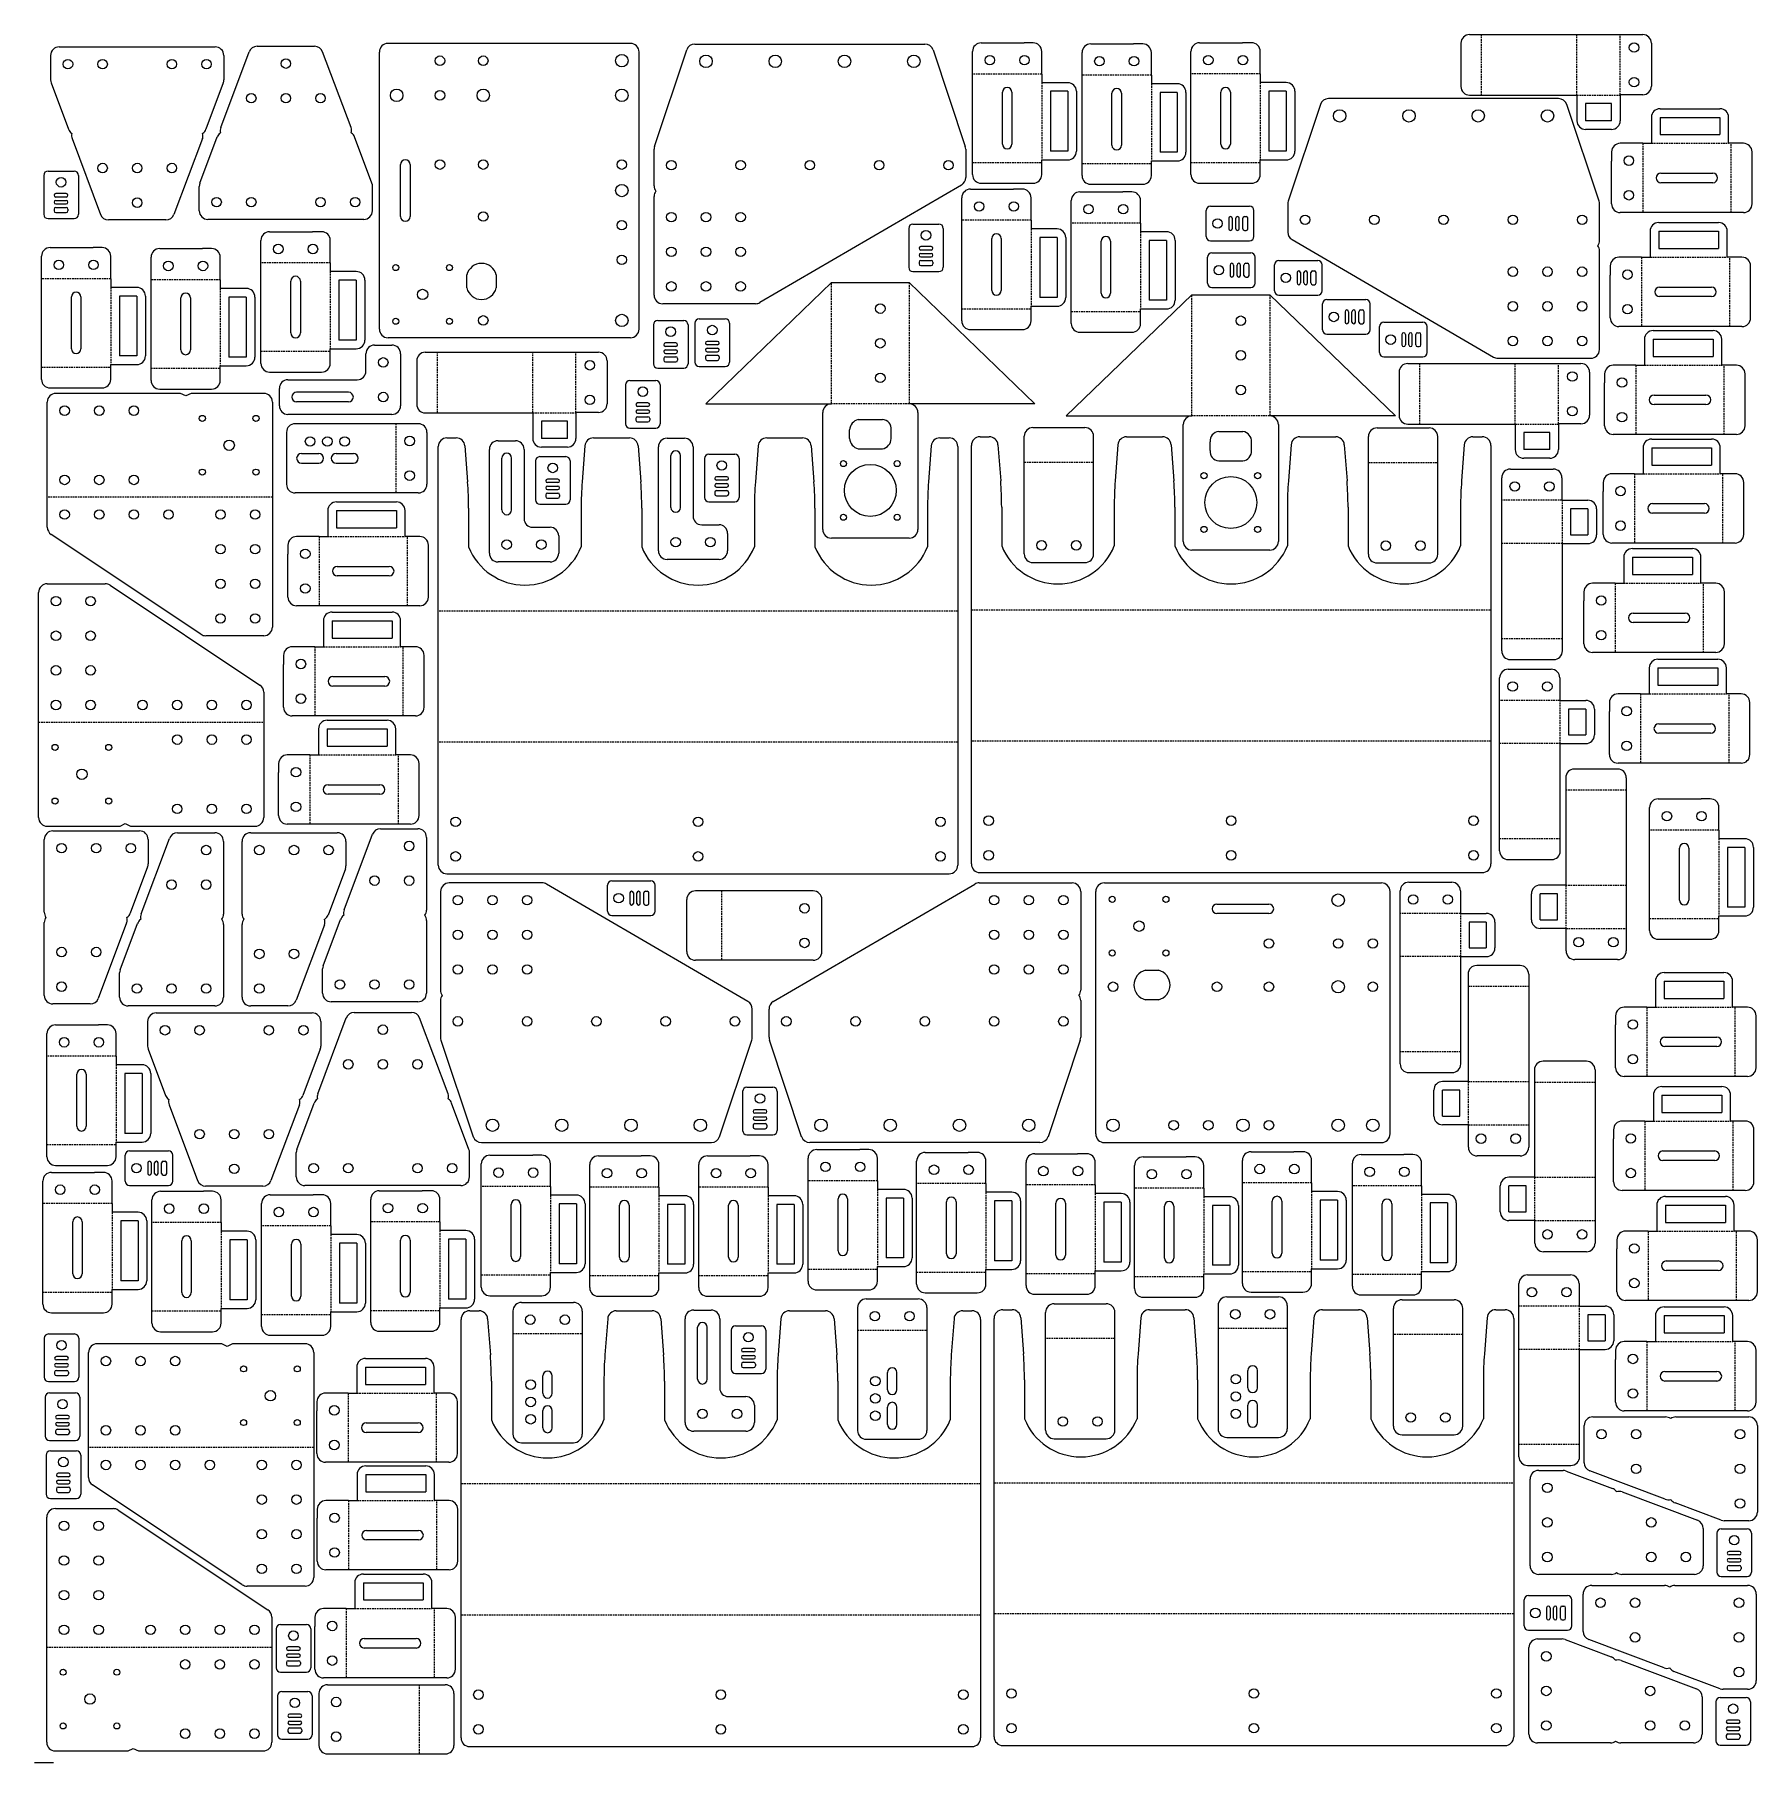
# Model space of a CAD drawing. Header units: millimetres. Extents: x 0 to 995, y 0 to 998.
import ezdxf

# ---------------------------------------------------------------- set-up
doc = ezdxf.new("R2010")
doc.units = ezdxf.units.MM
doc.header["$LTSCALE"] = 0.5
doc.header["$MEASUREMENT"] = 0
doc.linetypes.add('DASHEDTINY', pattern=[2.8575, 1.905, -0.9525])
doc.layers.add('VISIBLE', color=7, linetype='Continuous')

msp = doc.modelspace()

# ---------------------------------------------------------------- linework, layer by layer
for p, q in [((576.61, 993.19), (571.36, 993.19)), ((581.61, 975.19), (581.61, 988.19)), ((639.87, 992.58), (634.62, 992.58)), ((702.75, 993.21), (697.5, 993.21)), ((707.75, 975.21), (707.75, 988.21)), ((828.6, 997.98), (895.6, 997.98)), ((644.87, 974.58), (644.87, 987.58)), ((581.61, 975.19), (581.61, 970.19)), ((596.61, 970.19), (581.61, 970.19)), ((644.87, 974.58), (644.87, 969.58)), ((659.87, 969.58), (644.87, 969.58)), ((707.75, 975.21), (707.75, 970.21)), ((722.75, 970.21), (707.75, 970.21)), ((596.61, 965.19), (586.61, 965.19)), ((586.61, 965.19), (586.61, 930.59)), ((596.61, 965.19), (596.61, 930.59)), ((601.61, 965.19), (601.61, 930.59)), ((659.87, 964.58), (649.87, 964.58)), ((649.87, 964.58), (649.87, 929.98)), ((659.87, 964.58), (659.87, 929.98)), ((664.87, 964.58), (664.87, 929.98)), ((722.75, 965.21), (712.75, 965.21)), ((712.75, 965.21), (712.75, 930.61)), ((722.75, 965.21), (722.75, 930.61)), ((727.75, 965.21), (727.75, 930.61)), ((828.6, 962.98), (890.6, 962.98)), ((890.6, 962.98), (890.6, 957.98)), ((910.6, 958.23), (895.6, 958.23)), ((895.6, 958.23), (895.6, 948.23)), ((910.6, 948.23), (910.6, 958.23)), ((928.6, 963.23), (915.6, 963.23)), ((915.6, 963.23), (915.6, 948.23)), ((890.6, 957.98), (890.6, 948.23)), ((910.6, 948.23), (895.6, 948.23)), ((933.63, 950.16), (933.63, 935.16)), ((938.63, 955.16), (973.23, 955.16)), ((938.63, 950.16), (938.63, 940.16)), ((938.63, 950.16), (973.23, 950.16)), ((973.23, 950.16), (973.23, 940.16)), ((978.23, 935.16), (978.23, 950.16)), ((910.6, 943.23), (895.6, 943.23)), ((938.63, 940.16), (973.23, 940.16)), ((596.61, 930.59), (586.61, 930.59)), ((659.87, 929.98), (649.87, 929.98)), ((722.75, 930.61), (712.75, 930.61)), ((910.63, 930.16), (910.63, 924.91)), ((928.63, 935.16), (915.63, 935.16)), ((928.63, 935.16), (933.63, 935.16)), ((979.73, 935.16), (978.23, 935.16)), ((986.73, 935.16), (979.73, 935.16)), ((581.61, 924.09), (581.61, 925.59)), ((581.61, 925.59), (596.61, 925.59)), ((581.61, 917.09), (581.61, 924.09)), ((644.87, 923.48), (644.87, 924.98)), ((644.87, 924.98), (659.87, 924.98)), ((644.87, 916.48), (644.87, 923.48)), ((707.75, 924.11), (707.75, 925.61)), ((707.75, 925.61), (722.75, 925.61)), ((707.75, 917.11), (707.75, 924.11)), ((570.43, 908.69), (565.18, 908.69)), ((575.43, 890.69), (575.43, 903.69)), ((633.62, 907.13), (628.37, 907.13)), ((638.62, 889.12), (638.62, 902.13)), ((575.43, 890.69), (575.43, 885.69)), ((638.62, 889.12), (638.62, 884.12)), ((937.83, 889.35), (972.43, 889.35)), ((165.74, 884.12), (160.49, 884.12)), ((170.74, 866.12), (170.74, 879.12)), ((590.43, 885.69), (575.43, 885.69)), ((590.43, 880.69), (580.43, 880.69)), ((580.43, 880.69), (580.43, 846.09)), ((590.43, 880.69), (590.43, 846.09)), ((595.43, 880.69), (595.43, 846.09)), ((653.62, 884.12), (638.62, 884.12)), ((653.62, 879.12), (643.62, 879.12)), ((643.62, 879.12), (643.62, 844.52)), ((653.62, 879.12), (653.62, 844.52)), ((658.62, 879.12), (658.62, 844.52)), ((932.83, 884.35), (932.83, 869.35)), ((937.83, 884.35), (937.83, 874.35)), ((937.83, 884.35), (972.43, 884.35)), ((972.43, 884.35), (972.43, 874.35)), ((977.43, 869.35), (977.43, 884.35)), ((39.01, 874.94), (33.76, 874.94)), ((44.01, 856.94), (44.01, 869.94)), ((102.24, 874.33), (96.99, 874.33)), ((107.24, 856.33), (107.24, 869.33)), ((927.83, 869.35), (914.83, 869.35)), ((927.83, 869.35), (932.83, 869.35)), ((937.83, 874.35), (972.43, 874.35)), ((978.93, 869.35), (977.43, 869.35)), ((985.93, 869.35), (978.93, 869.35)), ((170.74, 866.12), (170.74, 861.12)), ((185.74, 861.12), (170.74, 861.12)), ((909.83, 864.35), (909.83, 859.1)), ((44.01, 856.94), (44.01, 851.94)), ((59.01, 851.94), (44.01, 851.94)), ((107.24, 856.33), (107.24, 851.33)), ((122.24, 851.33), (107.24, 851.33)), ((185.74, 856.12), (175.74, 856.12)), ((175.74, 856.12), (175.74, 821.52)), ((185.74, 856.12), (185.74, 821.52)), ((190.74, 856.12), (190.74, 821.52)), ((59.01, 846.94), (49.01, 846.94)), ((49.01, 846.94), (49.01, 812.34)), ((59.01, 846.94), (59.01, 812.34)), ((64.01, 846.94), (64.01, 812.34)), ((122.24, 846.33), (112.24, 846.33)), ((112.24, 846.33), (112.24, 811.73)), ((122.24, 846.33), (122.24, 811.73)), ((127.24, 846.33), (127.24, 811.73)), ((575.43, 839.59), (575.43, 841.09)), ((575.43, 841.09), (590.43, 841.09)), ((575.43, 832.59), (575.43, 839.59)), ((590.43, 846.09), (580.43, 846.09)), ((638.62, 838.02), (638.62, 839.52)), ((638.62, 839.52), (653.62, 839.52)), ((653.62, 844.52), (643.62, 844.52)), ((638.62, 831.02), (638.62, 838.02)), ((185.74, 821.52), (175.74, 821.52)), ((929.63, 822), (929.63, 807)), ((934.63, 827), (969.23, 827)), ((934.63, 822), (934.63, 812)), ((934.63, 822), (969.23, 822)), ((969.23, 822), (969.23, 812)), ((974.23, 807), (974.23, 822)), ((59.01, 812.34), (49.01, 812.34)), ((122.24, 811.73), (112.24, 811.73)), ((170.74, 815.02), (170.74, 816.52)), ((170.74, 816.52), (185.74, 816.52)), ((170.74, 808.02), (170.74, 815.02)), ((225.64, 814.47), (292.64, 814.47)), ((934.63, 812), (969.23, 812)), ((44.01, 805.84), (44.01, 807.34)), ((44.01, 807.34), (59.01, 807.34)), ((44.01, 798.84), (44.01, 805.84)), ((107.24, 805.23), (107.24, 806.73)), ((107.24, 806.73), (122.24, 806.73)), ((107.24, 798.23), (107.24, 805.23)), ((792.95, 807.98), (859.95, 807.98)), ((906.63, 802), (906.63, 796.75)), ((924.63, 807), (911.63, 807)), ((924.63, 807), (929.63, 807)), ((975.73, 807), (974.23, 807)), ((982.73, 807), (975.73, 807)), ((84.36, 790.75), (12.36, 790.75)), ((87.36, 789.25), (84.36, 790.75)), ((90.36, 790.75), (87.36, 789.25)), ((132.36, 790.75), (90.36, 790.75)), ((225.64, 779.47), (287.64, 779.47)), ((287.64, 779.47), (287.64, 774.47)), ((325.64, 779.72), (312.64, 779.72)), ((312.64, 779.72), (312.64, 764.72)), ((287.64, 774.47), (287.64, 764.72)), ((307.64, 774.72), (292.64, 774.72)), ((292.64, 774.72), (292.64, 764.72)), ((307.64, 764.72), (307.64, 774.72)), ((792.95, 772.98), (854.95, 772.98)), ((854.95, 772.98), (854.95, 767.98)), ((892.95, 773.23), (879.95, 773.23)), ((879.95, 773.23), (879.95, 758.23)), ((307.64, 764.72), (292.64, 764.72)), ((307.64, 759.72), (292.64, 759.72)), ((854.95, 767.98), (854.95, 758.23)), ((874.95, 768.23), (859.95, 768.23)), ((859.95, 768.23), (859.95, 758.23)), ((874.95, 758.23), (874.95, 768.23)), ((928.81, 759.31), (928.81, 744.31)), ((933.81, 764.31), (968.41, 764.31)), ((933.81, 759.31), (933.81, 749.31)), ((933.81, 759.31), (968.41, 759.31)), ((968.41, 759.31), (968.41, 749.31)), ((973.41, 744.31), (973.41, 759.31)), ((874.95, 758.23), (859.95, 758.23)), ((874.95, 753.23), (859.95, 753.23)), ((933.81, 749.31), (968.41, 749.31)), ((881.95, 741.99), (881.95, 728.99)), ((905.81, 739.31), (905.81, 734.06)), ((923.81, 744.31), (910.81, 744.31)), ((923.81, 744.31), (928.81, 744.31)), ((974.91, 744.31), (973.41, 744.31)), ((981.91, 744.31), (974.91, 744.31)), ((881.95, 728.99), (896.95, 728.99)), ((169.33, 723.07), (169.33, 708.07)), ((174.33, 728.07), (208.93, 728.07)), ((174.33, 723.07), (174.33, 713.07)), ((174.33, 723.07), (208.93, 723.07)), ((208.93, 723.07), (208.93, 713.07)), ((213.93, 708.07), (213.93, 723.07)), ((896.95, 723.99), (886.95, 723.99)), ((886.95, 723.99), (886.95, 708.99)), ((896.95, 723.99), (896.95, 708.99)), ((901.95, 723.99), (901.95, 708.99)), ((174.33, 713.07), (208.93, 713.07)), ((847.2, 641.99), (847.2, 708.99)), ((886.95, 708.99), (896.95, 708.99)), ((146.32, 703.07), (146.32, 697.82)), ((164.33, 708.07), (151.32, 708.07)), ((164.33, 708.07), (169.33, 708.07)), ((215.43, 708.07), (213.93, 708.07)), ((222.43, 708.07), (215.43, 708.07)), ((882.2, 641.99), (882.2, 703.99)), ((882.2, 703.99), (887.2, 703.99)), ((887.2, 703.99), (896.95, 703.99)), ((922.66, 701.09), (957.26, 701.09)), ((917.66, 696.09), (917.66, 681.09)), ((922.66, 696.09), (922.66, 686.09)), ((922.66, 696.09), (957.26, 696.09)), ((957.26, 696.09), (957.26, 686.09)), ((962.26, 681.09), (962.26, 696.09)), ((912.66, 681.09), (899.65, 681.09)), ((912.66, 681.09), (917.66, 681.09)), ((922.66, 686.09), (957.26, 686.09)), ((963.76, 681.09), (962.26, 681.09)), ((970.76, 681.09), (963.76, 681.09)), ((894.65, 676.09), (894.65, 670.84)), ((166.8, 659.42), (166.8, 644.42)), ((171.8, 664.42), (206.4, 664.42)), ((171.8, 659.42), (171.8, 649.42)), ((171.8, 659.42), (206.4, 659.42)), ((206.4, 659.42), (206.4, 649.42)), ((211.4, 644.42), (211.4, 659.42)), ((171.8, 649.42), (206.4, 649.42)), ((143.8, 639.42), (143.8, 634.17)), ((161.8, 644.42), (148.8, 644.42)), ((161.8, 644.42), (166.8, 644.42)), ((212.9, 644.42), (211.4, 644.42)), ((219.9, 644.42), (212.9, 644.42)), ((932.36, 632.15), (932.36, 617.15)), ((937.36, 637.15), (971.96, 637.15)), ((937.36, 632.15), (937.36, 622.15)), ((937.36, 632.15), (971.96, 632.15)), ((971.96, 632.15), (971.96, 622.15)), ((976.96, 617.15), (976.96, 632.15)), ((880.75, 626.43), (880.75, 613.43)), ((937.36, 622.15), (971.96, 622.15)), ((880.75, 613.43), (895.75, 613.43)), ((909.35, 612.15), (909.35, 606.9)), ((927.35, 617.15), (914.35, 617.15)), ((927.35, 617.15), (932.36, 617.15)), ((978.46, 617.15), (976.96, 617.15)), ((985.46, 617.15), (978.46, 617.15)), ((168.96, 601.93), (203.56, 601.93)), ((895.75, 608.43), (885.75, 608.43)), ((885.75, 608.43), (885.75, 593.43)), ((895.75, 608.43), (895.75, 593.43)), ((900.75, 608.43), (900.75, 593.43)), ((163.96, 596.93), (163.96, 581.93)), ((168.96, 596.93), (168.96, 586.93)), ((168.96, 596.93), (203.56, 596.93)), ((203.56, 596.93), (203.56, 586.93)), ((208.56, 581.93), (208.56, 596.93)), ((846, 526.43), (846, 593.43)), ((885.75, 593.43), (895.75, 593.43)), ((158.96, 581.93), (145.95, 581.93)), ((158.96, 581.93), (163.96, 581.93)), ((168.96, 586.93), (203.56, 586.93)), ((210.06, 581.93), (208.56, 581.93)), ((217.06, 581.93), (210.06, 581.93)), ((881, 526.43), (881, 588.43)), ((881, 588.43), (886, 588.43)), ((886, 588.43), (895.75, 588.43)), ((140.95, 576.93), (140.95, 571.68)), ((884.12, 568.73), (884.12, 506.73)), ((919.12, 568.73), (919.12, 501.73)), ((967.58, 556.55), (962.33, 556.55)), ((972.58, 538.55), (972.58, 551.55)), ((7.36, 540.75), (49.36, 540.75)), ((49.36, 540.75), (52.36, 542.25)), ((52.36, 542.25), (55.36, 540.75)), ((55.36, 540.75), (127.36, 540.75)), ((972.58, 538.55), (972.58, 533.54)), ((987.58, 533.54), (972.58, 533.54)), ((987.58, 528.54), (977.58, 528.54)), ((977.58, 528.54), (977.58, 493.94)), ((987.58, 528.54), (987.58, 493.94)), ((992.58, 528.54), (992.58, 493.94)), ((823.3, 503.41), (823.3, 490.41)), ((864.37, 486.73), (864.37, 501.73)), ((879.12, 506.73), (869.37, 506.73)), ((869.37, 486.73), (869.37, 501.73)), ((879.37, 501.73), (869.37, 501.73)), ((884.12, 506.73), (879.12, 506.73)), ((879.37, 486.73), (879.37, 501.73)), ((823.3, 490.41), (838.3, 490.41)), ((987.58, 493.94), (977.58, 493.94)), ((838.3, 485.41), (828.3, 485.41)), ((828.3, 485.41), (828.3, 470.41)), ((838.3, 485.41), (838.3, 470.41)), ((843.3, 485.41), (843.3, 470.41)), ((869.37, 486.73), (879.37, 486.73)), ((884.37, 481.73), (869.37, 481.73)), ((884.37, 468.73), (884.37, 481.73)), ((972.58, 487.44), (972.58, 488.94)), ((972.58, 488.94), (987.58, 488.94)), ((972.58, 480.44), (972.58, 487.44)), ((788.55, 403.41), (788.55, 470.41)), ((828.3, 470.41), (838.3, 470.41)), ((823.55, 403.41), (823.55, 465.41)), ((823.55, 465.41), (828.55, 465.41)), ((828.55, 465.41), (838.3, 465.41)), ((827.75, 455.29), (827.75, 393.29)), ((862.75, 455.29), (862.75, 388.29)), ((935.93, 451.22), (935.93, 436.22)), ((940.93, 456.22), (975.53, 456.22)), ((940.93, 451.22), (940.93, 441.22)), ((940.93, 451.22), (975.53, 451.22)), ((975.53, 451.22), (975.53, 441.22)), ((980.53, 436.22), (980.53, 451.22)), ((940.93, 441.22), (975.53, 441.22)), ((912.93, 431.22), (912.93, 425.97)), ((930.93, 436.22), (917.93, 436.22)), ((930.93, 436.22), (935.93, 436.22)), ((982.03, 436.22), (980.53, 436.22)), ((989.03, 436.22), (982.03, 436.22)), ((42.1, 425.94), (36.85, 425.94)), ((47.1, 407.93), (47.1, 420.94)), ((47.1, 407.93), (47.1, 402.93)), ((62.1, 402.93), (47.1, 402.93)), ((866.09, 399.98), (866.09, 337.98)), ((901.09, 399.98), (901.09, 332.98)), ((62.1, 397.93), (52.1, 397.93)), ((52.1, 397.93), (52.1, 363.33)), ((62.1, 397.93), (62.1, 363.33)), ((67.1, 397.93), (67.1, 363.33)), ((822.75, 393.29), (813, 393.29)), ((827.75, 393.29), (822.75, 393.29)), ((939.74, 390.41), (974.34, 390.41)), ((808, 373.29), (808, 388.29)), ((813, 373.29), (813, 388.29)), ((823, 388.29), (813, 388.29)), ((823, 373.29), (823, 388.29)), ((934.74, 385.41), (934.74, 370.41)), ((939.74, 385.41), (939.74, 375.41)), ((939.74, 385.41), (974.34, 385.41)), ((974.34, 385.41), (974.34, 375.41)), ((979.34, 370.41), (979.34, 385.41)), ((813, 373.29), (823, 373.29)), ((929.74, 370.41), (916.73, 370.41)), ((929.74, 370.41), (934.74, 370.41)), ((939.74, 375.41), (974.34, 375.41)), ((980.84, 370.41), (979.34, 370.41)), ((987.84, 370.41), (980.84, 370.41)), ((62.1, 363.33), (52.1, 363.33)), ((828, 368.29), (813, 368.29)), ((828, 355.29), (828, 368.29)), ((911.73, 365.41), (911.73, 360.16)), ((47.1, 356.83), (47.1, 358.33)), ((47.1, 358.33), (62.1, 358.33)), ((47.1, 349.83), (47.1, 356.83)), ((292.91, 350.66), (287.66, 350.66)), ((355.55, 350.33), (350.3, 350.33)), ((418.53, 350.33), (413.28, 350.33)), ((481.7, 353.99), (476.45, 353.99)), ((544.35, 352.33), (539.1, 352.33)), ((607.51, 351.55), (602.26, 351.55)), ((670.14, 349.77), (664.89, 349.77)), ((732.44, 352.73), (727.19, 352.73)), ((795.94, 351.13), (790.69, 351.13)), ((39.78, 340.79), (34.53, 340.79)), ((297.91, 332.66), (297.91, 345.66)), ((360.55, 332.33), (360.55, 345.33)), ((423.53, 332.33), (423.53, 345.33)), ((486.7, 335.99), (486.7, 348.99)), ((549.35, 334.33), (549.35, 347.33)), ((612.51, 333.55), (612.51, 346.55)), ((675.14, 331.77), (675.14, 344.77)), ((737.44, 334.73), (737.44, 347.73)), ((800.94, 333.12), (800.94, 346.13)), ((44.78, 322.79), (44.78, 335.79)), ((102.75, 329.86), (97.5, 329.86)), ((229.08, 330.16), (223.83, 330.16)), ((297.91, 332.66), (297.91, 327.66)), ((360.55, 332.33), (360.55, 327.33)), ((423.53, 332.33), (423.53, 327.33)), ((486.7, 335.99), (486.7, 330.99)), ((501.7, 330.99), (486.7, 330.99)), ((549.35, 334.33), (549.35, 329.33)), ((612.51, 333.55), (612.51, 328.54)), ((675.14, 331.77), (675.14, 326.77)), ((737.44, 334.73), (737.44, 329.73)), ((752.44, 329.73), (737.44, 329.73)), ((800.94, 333.12), (800.94, 328.12)), ((846.34, 317.98), (846.34, 332.98)), ((861.09, 337.98), (851.34, 337.98)), ((851.34, 317.98), (851.34, 332.98)), ((861.34, 332.98), (851.34, 332.98)), ((866.09, 337.98), (861.09, 337.98)), ((861.34, 317.98), (861.34, 332.98)), ((44.78, 322.79), (44.78, 317.79)), ((107.75, 311.86), (107.75, 324.86)), ((166.06, 327.87), (160.81, 327.87)), ((171.06, 309.87), (171.06, 322.87)), ((234.08, 312.15), (234.08, 325.16)), ((312.91, 327.66), (297.91, 327.66)), ((312.91, 322.66), (302.91, 322.66)), ((302.91, 322.66), (302.91, 288.06)), ((312.91, 322.66), (312.91, 288.06)), ((317.91, 322.66), (317.91, 288.06)), ((375.55, 327.33), (360.55, 327.33)), ((375.55, 322.33), (365.55, 322.33)), ((365.55, 322.33), (365.55, 287.73)), ((375.55, 322.33), (375.55, 287.73)), ((380.55, 322.33), (380.55, 287.73)), ((438.53, 327.33), (423.53, 327.33)), ((438.53, 322.33), (428.53, 322.33)), ((428.53, 322.33), (428.53, 287.73)), ((438.53, 322.33), (438.53, 287.73)), ((443.53, 322.33), (443.53, 287.73)), ((501.7, 325.99), (491.7, 325.99)), ((491.7, 325.99), (491.7, 291.39)), ((501.7, 325.99), (501.7, 291.39)), ((506.7, 325.99), (506.7, 291.39)), ((564.35, 329.33), (549.35, 329.33)), ((564.35, 324.33), (554.35, 324.33)), ((554.35, 324.33), (554.35, 289.73)), ((564.35, 324.33), (564.35, 289.73)), ((569.35, 324.33), (569.35, 289.73)), ((627.51, 328.54), (612.51, 328.54)), ((627.51, 323.54), (617.51, 323.54)), ((617.51, 323.54), (617.51, 288.94)), ((627.51, 323.54), (627.51, 288.94)), ((632.51, 323.54), (632.51, 288.94)), ((690.14, 326.77), (675.14, 326.77)), ((690.14, 321.77), (680.14, 321.77)), ((680.14, 321.77), (680.14, 287.17)), ((690.14, 321.77), (690.14, 287.17)), ((695.14, 321.77), (695.14, 287.17)), ((752.44, 324.73), (742.44, 324.73)), ((742.44, 324.73), (742.44, 290.13)), ((752.44, 324.73), (752.44, 290.13)), ((757.44, 324.73), (757.44, 290.13)), ((815.94, 328.12), (800.94, 328.12)), ((815.94, 323.12), (805.94, 323.12)), ((805.94, 323.12), (805.94, 288.52)), ((815.94, 323.12), (815.94, 288.52)), ((820.94, 323.12), (820.94, 288.52)), ((936.75, 321.88), (936.75, 306.88)), ((941.75, 326.88), (976.35, 326.88)), ((941.75, 321.88), (941.75, 311.88)), ((941.75, 321.88), (976.35, 321.88)), ((976.35, 321.88), (976.35, 311.88)), ((981.35, 306.88), (981.35, 321.88)), ((59.78, 317.79), (44.78, 317.79)), ((59.78, 312.79), (49.78, 312.79)), ((49.78, 312.79), (49.78, 278.19)), ((59.78, 312.79), (59.78, 278.19)), ((64.78, 312.79), (64.78, 278.19)), ((107.75, 311.86), (107.75, 306.85)), ((171.06, 309.87), (171.06, 304.87)), ((234.08, 312.15), (234.08, 307.15)), ((851.34, 317.98), (861.34, 317.98)), ((866.34, 312.98), (851.34, 312.98)), ((866.34, 299.98), (866.34, 312.98)), ((941.75, 311.88), (976.35, 311.88)), ((122.75, 306.85), (107.75, 306.85)), ((122.75, 301.85), (112.75, 301.85)), ((112.75, 301.85), (112.75, 267.25)), ((122.75, 301.85), (122.75, 267.25)), ((127.75, 301.85), (127.75, 267.25)), ((186.06, 304.87), (171.06, 304.87)), ((186.06, 299.87), (176.06, 299.87)), ((176.06, 299.87), (176.06, 265.27)), ((186.06, 299.87), (186.06, 265.27)), ((191.06, 299.87), (191.06, 265.27)), ((249.08, 307.15), (234.08, 307.15)), ((249.08, 302.15), (239.08, 302.15)), ((239.08, 302.15), (239.08, 267.55)), ((249.08, 302.15), (249.08, 267.55)), ((254.08, 302.15), (254.08, 267.55)), ((913.74, 301.88), (913.74, 296.63)), ((931.75, 306.88), (918.74, 306.88)), ((931.75, 306.88), (936.75, 306.88)), ((982.85, 306.88), (981.35, 306.88)), ((989.85, 306.88), (982.85, 306.88)), ((501.7, 291.39), (491.7, 291.39)), ((564.35, 289.73), (554.35, 289.73)), ((752.44, 290.13), (742.44, 290.13)), ((297.91, 281.56), (297.91, 283.06)), ((297.91, 283.06), (312.91, 283.06)), ((297.91, 274.56), (297.91, 281.56)), ((312.91, 288.06), (302.91, 288.06)), ((360.55, 281.23), (360.55, 282.73)), ((360.55, 282.73), (375.55, 282.73)), ((360.55, 274.23), (360.55, 281.23)), ((375.55, 287.73), (365.55, 287.73)), ((423.53, 281.23), (423.53, 282.73)), ((423.53, 282.73), (438.53, 282.73)), ((423.53, 274.23), (423.53, 281.23)), ((438.53, 287.73), (428.53, 287.73)), ((486.7, 284.89), (486.7, 286.39)), ((486.7, 286.39), (501.7, 286.39)), ((486.7, 277.89), (486.7, 284.89)), ((549.35, 283.23), (549.35, 284.73)), ((549.35, 284.73), (564.35, 284.73)), ((549.35, 276.23), (549.35, 283.23)), ((612.51, 282.44), (612.51, 283.94)), ((612.51, 283.94), (627.51, 283.94)), ((612.51, 275.44), (612.51, 282.44)), ((627.51, 288.94), (617.51, 288.94)), ((675.14, 280.67), (675.14, 282.17)), ((675.14, 282.17), (690.14, 282.17)), ((675.14, 273.67), (675.14, 280.67)), ((690.14, 287.17), (680.14, 287.17)), ((737.44, 283.63), (737.44, 285.13)), ((737.44, 285.13), (752.44, 285.13)), ((737.44, 276.63), (737.44, 283.63)), ((800.94, 282.02), (800.94, 283.52)), ((800.94, 283.52), (815.94, 283.52)), ((800.94, 275.02), (800.94, 282.02)), ((815.94, 288.52), (805.94, 288.52)), ((44.78, 271.69), (44.78, 273.19)), ((44.78, 273.19), (59.78, 273.19)), ((44.78, 264.69), (44.78, 271.69)), ((59.78, 278.19), (49.78, 278.19)), ((891.88, 276.59), (891.88, 263.59)), ((107.75, 260.75), (107.75, 262.25)), ((107.75, 262.25), (122.75, 262.25)), ((107.75, 253.75), (107.75, 260.75)), ((122.75, 267.25), (112.75, 267.25)), ((171.06, 258.77), (171.06, 260.27)), ((171.06, 260.27), (186.06, 260.27)), ((186.06, 265.27), (176.06, 265.27)), ((234.08, 261.05), (234.08, 262.55)), ((234.08, 262.55), (249.08, 262.55)), ((234.08, 254.05), (234.08, 261.05)), ((249.08, 267.55), (239.08, 267.55)), ((891.88, 263.59), (906.88, 263.59)), ((940.95, 263.06), (975.55, 263.06)), ((171.06, 251.77), (171.06, 258.77)), ((906.88, 258.59), (896.88, 258.59)), ((896.88, 258.59), (896.88, 243.59)), ((906.88, 258.59), (906.88, 243.59)), ((911.88, 258.59), (911.88, 243.59)), ((935.95, 258.06), (935.95, 243.06)), ((940.95, 258.06), (940.95, 248.06)), ((940.95, 258.06), (975.55, 258.06)), ((975.55, 258.06), (975.55, 248.06)), ((980.55, 243.06), (980.55, 258.06)), ((108.21, 241.82), (36.21, 241.82)), ((111.21, 240.32), (108.21, 241.82)), ((114.21, 241.82), (111.21, 240.32)), ((156.21, 241.82), (114.21, 241.82)), ((857.13, 176.59), (857.13, 243.59)), ((896.88, 243.59), (906.88, 243.59)), ((930.95, 243.06), (917.95, 243.06)), ((930.95, 243.06), (935.95, 243.06)), ((940.95, 248.06), (975.55, 248.06)), ((982.05, 243.06), (980.55, 243.06)), ((989.05, 243.06), (982.05, 243.06)), ((191.08, 233.35), (225.68, 233.35)), ((892.13, 176.59), (892.13, 238.59)), ((892.13, 238.59), (897.13, 238.59)), ((897.13, 238.59), (906.88, 238.59)), ((912.95, 238.06), (912.95, 232.81)), ((186.08, 228.35), (186.08, 213.35)), ((191.08, 228.35), (191.08, 218.35)), ((191.08, 228.35), (225.68, 228.35)), ((225.68, 228.35), (225.68, 218.35)), ((230.68, 213.35), (230.68, 228.35)), ((181.08, 213.35), (168.07, 213.35)), ((181.08, 213.35), (186.08, 213.35)), ((191.08, 218.35), (225.68, 218.35)), ((232.18, 213.35), (230.68, 213.35)), ((239.18, 213.35), (232.18, 213.35)), ((163.07, 208.35), (163.07, 203.1)), ((191.25, 171.25), (225.85, 171.25)), ((186.25, 166.25), (186.25, 151.25)), ((191.25, 166.25), (191.25, 156.25)), ((191.25, 166.25), (225.85, 166.25)), ((225.85, 166.25), (225.85, 156.25)), ((230.85, 151.25), (230.85, 166.25)), ((181.25, 151.25), (168.25, 151.25)), ((181.25, 151.25), (186.25, 151.25)), ((191.25, 156.25), (225.85, 156.25)), ((232.35, 151.25), (230.85, 151.25)), ((239.35, 151.25), (232.35, 151.25)), ((163.25, 146.25), (163.25, 141)), ((184.88, 103.83), (184.88, 88.83)), ((189.88, 108.83), (224.48, 108.83)), ((189.88, 103.83), (189.88, 93.83)), ((189.88, 103.83), (224.48, 103.83)), ((224.48, 103.83), (224.48, 93.83)), ((229.48, 88.83), (229.48, 103.83)), ((189.88, 93.83), (224.48, 93.83)), ((161.87, 83.83), (161.87, 78.58)), ((179.88, 88.83), (166.87, 88.83)), ((179.88, 88.83), (184.88, 88.83)), ((230.98, 88.83), (229.48, 88.83)), ((237.98, 88.83), (230.98, 88.83)), ((0, 0), (11, 0)), ((12, 6.62), (54, 6.62)), ((54, 6.62), (57, 8.12)), ((57, 8.12), (60, 6.62)), ((60, 6.62), (132, 6.62))]:
    msp.add_line(p, q)
at = {"color": 3, "linetype": 'DASHEDTINY'}
for p, q in [((835.6, 962.98), (835.6, 997.98)), ((890.6, 962.98), (890.6, 997.98)), ((915.6, 963.23), (915.6, 997.98)), ((581.61, 975.19), (541.61, 975.19)), ((581.61, 970.19), (581.61, 925.59)), ((644.87, 974.58), (604.87, 974.58)), ((644.87, 969.58), (644.87, 924.98)), ((707.75, 975.21), (667.75, 975.21)), ((707.75, 970.21), (707.75, 925.61)), ((890.6, 962.98), (915.6, 962.98)), ((928.63, 935.16), (928.63, 895.16)), ((933.63, 935.16), (978.23, 935.16)), ((979.73, 895.16), (979.73, 935.16)), ((541.61, 924.09), (581.61, 924.09)), ((604.87, 923.48), (644.87, 923.48)), ((667.75, 924.11), (707.75, 924.11)), ((575.43, 890.69), (535.43, 890.69)), ((638.62, 889.12), (598.62, 889.12)), ((575.43, 885.69), (575.43, 841.09)), ((638.62, 884.12), (638.62, 839.52)), ((927.83, 869.35), (927.83, 829.35)), ((932.83, 869.35), (977.43, 869.35)), ((978.93, 829.35), (978.93, 869.35)), ((170.74, 866.12), (130.74, 866.12)), ((170.74, 861.12), (170.74, 816.52)), ((44.01, 856.94), (4.01, 856.94)), ((44.01, 851.94), (44.01, 807.34)), ((107.24, 856.33), (67.24, 856.33)), ((107.24, 851.33), (107.24, 806.73)), ((460.1, 784.68), (460.1, 854.68)), ((505.1, 854.68), (505.1, 784.68)), ((535.43, 839.59), (575.43, 839.59)), ((668.26, 777.69), (668.26, 847.69)), ((713.27, 847.69), (713.27, 777.69)), ((598.62, 838.02), (638.62, 838.02)), ((130.74, 815.02), (170.74, 815.02)), ((232.64, 779.47), (232.64, 814.47)), ((287.64, 779.47), (287.64, 814.47)), ((312.64, 779.72), (312.64, 814.47)), ((4.01, 805.84), (44.01, 805.84)), ((67.24, 805.23), (107.24, 805.23)), ((799.95, 772.98), (799.95, 807.98)), ((854.95, 772.98), (854.95, 807.98)), ((879.95, 773.23), (879.95, 807.98)), ((924.63, 807), (924.63, 767)), ((929.63, 807), (974.23, 807)), ((975.73, 767), (975.73, 807)), ((287.64, 779.47), (312.64, 779.47)), ((505.1, 784.68), (460.1, 784.68)), ((208.58, 773.23), (208.58, 733.23)), ((713.26, 777.69), (668.26, 777.69)), ((854.95, 772.98), (879.95, 772.98)), ((571.5, 750.98), (611.5, 750.98)), ((770.24, 750.78), (810.24, 750.78)), ((923.81, 744.31), (923.81, 704.31)), ((928.81, 744.31), (973.41, 744.31)), ((974.91, 704.31), (974.91, 744.31)), ((137.36, 730.76), (7.36, 730.76)), ((881.95, 728.99), (847.2, 728.99)), ((882.2, 703.99), (882.2, 728.99)), ((164.33, 708.07), (164.33, 668.07)), ((169.33, 708.07), (213.93, 708.07)), ((215.43, 668.07), (215.43, 708.07)), ((882.2, 703.99), (847.2, 703.99)), ((912.66, 681.09), (912.66, 641.09)), ((917.66, 681.09), (962.26, 681.09)), ((963.76, 641.09), (963.76, 681.09)), ((533.13, 665.02), (233.13, 665.02)), ((540.94, 665.65), (840.94, 665.65)), ((882.2, 648.99), (847.2, 648.99)), ((161.8, 644.42), (161.8, 604.42)), ((166.8, 644.42), (211.4, 644.42)), ((212.9, 604.42), (212.9, 644.42)), ((880.75, 613.43), (846, 613.43)), ((881, 588.43), (881, 613.43)), ((927.35, 617.15), (927.36, 577.15)), ((932.36, 617.15), (976.96, 617.15)), ((978.46, 577.15), (978.46, 617.15)), ((2.36, 600.75), (132.36, 600.75)), ((533.13, 589.3), (233.13, 589.3)), ((840.94, 589.94), (540.94, 589.94)), ((158.96, 581.93), (158.96, 541.93)), ((163.96, 581.93), (208.56, 581.93)), ((210.06, 541.93), (210.06, 581.93)), ((881, 588.43), (846, 588.43)), ((884.12, 561.73), (919.12, 561.73)), ((881, 533.43), (846, 533.43)), ((972.58, 538.55), (932.58, 538.54)), ((972.58, 533.54), (972.58, 488.94)), ((396.61, 503.34), (396.61, 463.34)), ((884.12, 506.73), (919.12, 506.73)), ((884.12, 506.73), (884.12, 481.73)), ((823.3, 490.41), (788.55, 490.41)), ((823.55, 465.41), (823.55, 490.41)), ((884.37, 481.73), (919.12, 481.73)), ((932.58, 487.44), (972.58, 487.44)), ((823.55, 465.41), (788.55, 465.41)), ((827.75, 448.29), (862.75, 448.29)), ((930.93, 436.22), (930.93, 396.22)), ((935.93, 436.22), (980.53, 436.22)), ((982.03, 396.22), (982.03, 436.22)), ((823.55, 410.41), (788.55, 410.41)), ((47.1, 407.93), (7.1, 407.93)), ((47.1, 402.93), (47.1, 358.33)), ((827.75, 393.29), (862.75, 393.29)), ((827.75, 393.29), (827.75, 368.29)), ((866.09, 392.98), (901.09, 392.98)), ((929.74, 370.41), (929.74, 330.41)), ((934.74, 370.41), (979.34, 370.41)), ((980.84, 330.41), (980.84, 370.41)), ((828, 368.29), (862.75, 368.29)), ((7.1, 356.83), (47.1, 356.83)), ((297.91, 332.66), (257.91, 332.66)), ((360.55, 332.33), (320.55, 332.33)), ((423.53, 332.33), (383.53, 332.33)), ((486.7, 335.99), (446.7, 335.99)), ((486.7, 330.99), (486.7, 286.39)), ((549.35, 334.33), (509.35, 334.33)), ((612.51, 333.55), (572.51, 333.54)), ((675.14, 331.77), (635.14, 331.77)), ((737.44, 334.73), (697.44, 334.73)), ((737.44, 329.73), (737.44, 285.13)), ((800.94, 333.12), (760.94, 333.12)), ((866.09, 337.98), (901.09, 337.98)), ((866.09, 337.98), (866.09, 312.98)), ((44.78, 322.79), (4.78, 322.79)), ((297.91, 327.66), (297.91, 283.06)), ((360.55, 327.33), (360.55, 282.73)), ((423.53, 327.33), (423.53, 282.73)), ((549.35, 329.33), (549.35, 284.73)), ((612.51, 328.54), (612.51, 283.94)), ((675.14, 326.77), (675.14, 282.17)), ((800.94, 328.12), (800.94, 283.52)), ((44.78, 317.79), (44.78, 273.19)), ((107.75, 311.86), (67.75, 311.85)), ((171.06, 309.87), (131.06, 309.87)), ((234.08, 312.15), (194.08, 312.15)), ((866.34, 312.98), (901.09, 312.98)), ((107.75, 306.85), (107.75, 262.25)), ((171.06, 304.87), (171.06, 260.27)), ((234.08, 307.15), (234.08, 262.55)), ((931.75, 306.88), (931.75, 266.88)), ((936.75, 306.88), (981.35, 306.88)), ((982.85, 266.88), (982.85, 306.88)), ((257.91, 281.56), (297.91, 281.56)), ((320.55, 281.23), (360.55, 281.23)), ((383.53, 281.23), (423.53, 281.23)), ((446.7, 284.89), (486.7, 284.89)), ((509.35, 283.23), (549.35, 283.23)), ((572.51, 282.44), (612.51, 282.44)), ((635.14, 280.67), (675.14, 280.67)), ((697.44, 283.63), (737.44, 283.63)), ((760.94, 282.02), (800.94, 282.02)), ((4.78, 271.69), (44.78, 271.69)), ((67.75, 260.75), (107.75, 260.75)), ((194.08, 261.05), (234.08, 261.05)), ((891.88, 263.59), (857.13, 263.59)), ((892.13, 238.59), (892.13, 263.59)), ((131.06, 258.77), (171.06, 258.77)), ((475.24, 249.75), (515.24, 249.75)), ((683.37, 250.87), (723.37, 250.87)), ((276.22, 247.71), (316.22, 247.71)), ((623.8, 244.93), (583.8, 244.93)), ((824.65, 247.25), (784.65, 247.25)), ((930.95, 243.06), (930.95, 203.06)), ((935.95, 243.06), (980.55, 243.06)), ((982.05, 203.06), (982.05, 243.06)), ((892.13, 238.59), (857.13, 238.59)), ((181.08, 213.35), (181.08, 173.35)), ((186.08, 213.35), (230.68, 213.35)), ((232.18, 173.35), (232.18, 213.35)), ((161.21, 181.82), (31.21, 181.82)), ((892.13, 183.59), (857.13, 183.59)), ((546.28, 160.86), (246.28, 160.86)), ((554.1, 161.49), (854.1, 161.49)), ((181.25, 151.25), (181.25, 111.25)), ((186.25, 151.25), (230.85, 151.25)), ((232.35, 111.25), (232.35, 151.25)), ((179.88, 88.83), (179.88, 48.83)), ((184.88, 88.83), (229.48, 88.83)), ((230.98, 48.83), (230.98, 88.83)), ((546.28, 85.14), (246.28, 85.14)), ((854.1, 85.78), (554.1, 85.78)), ((7, 66.62), (137, 66.62)), ((222.16, 44.88), (222.16, 4.88))]:
    msp.add_line(p, q, dxfattribs=at)
for centre, start, end in [((576.61, 988.19), 0, 90), ((639.87, 987.58), 0, 90), ((702.75, 988.21), 0, 90), ((596.61, 965.19), 0, 90), ((659.87, 964.58), 0, 90), ((722.75, 965.21), 0, 90), ((895.6, 948.23), 180.00003, 270), ((910.6, 948.23), 270, 0), ((938.63, 950.16), 90, 180), ((973.23, 950.16), 0, 90), ((596.61, 930.59), 270, 0), ((659.87, 929.98), 270, 0), ((722.75, 930.61), 270, 0), ((915.63, 930.16), 90, 180), ((570.43, 903.69), 0, 90), ((633.62, 902.13), 0, 90), ((937.83, 884.35), 90, 180), ((972.43, 884.35), 0, 90), ((165.74, 879.12), 0, 90), ((590.43, 880.69), 0, 90), ((653.62, 879.12), 0, 90), ((39.01, 869.94), 0, 90), ((102.24, 869.33), 0, 90), ((914.83, 864.35), 90, 180), ((185.74, 856.12), 0, 90), ((59.01, 846.94), 0, 90), ((122.24, 846.33), 0, 90), ((590.43, 846.09), 270, 0), ((653.62, 844.52), 270, 0), ((185.74, 821.52), 270, 0), ((934.63, 822), 90, 180), ((969.23, 822), 0, 90), ((59.01, 812.34), 270, 0), ((122.24, 811.73), 270, 0), ((911.63, 802), 90, 180), ((292.64, 764.72), 180.00003, 270), ((307.64, 764.72), 270, 0), ((933.81, 759.31), 90, 180), ((968.41, 759.31), 0, 90), ((859.95, 758.23), 180.00003, 270), ((874.95, 758.23), 270, 0), ((910.81, 739.31), 90, 180), ((896.95, 723.99), 0, 90), ((174.33, 723.07), 90, 180), ((208.93, 723.07), 0, 90), ((896.95, 708.99), 270.00003, 0), ((151.32, 703.07), 90, 180), ((922.66, 696.09), 90, 180), ((957.26, 696.09), 0, 90), ((899.65, 676.09), 90, 180), ((171.8, 659.42), 90, 180), ((206.4, 659.42), 0, 90), ((148.8, 639.42), 90, 180), ((937.36, 632.15), 90, 180), ((971.96, 632.15), 0, 90), ((895.75, 608.43), 0, 90), ((914.35, 612.15), 90, 180), ((168.96, 596.93), 90, 180), ((203.56, 596.93), 0, 90), ((895.75, 593.43), 270.00003, 0), ((145.95, 576.93), 90, 180), ((967.58, 551.55), 0, 90), ((987.58, 528.54), 0, 90), ((869.37, 501.73), 90.00003, 180), ((838.3, 485.41), 0, 90), ((987.58, 493.94), 270, 0), ((869.37, 486.73), 180, 270), ((838.3, 470.41), 270.00003, 0), ((940.93, 451.22), 90, 180), ((975.53, 451.22), 0, 90), ((917.93, 431.22), 90, 180), ((42.1, 420.94), 0, 90), ((62.1, 397.93), 0, 90), ((813, 388.29), 90.00003, 180), ((939.74, 385.41), 90, 180), ((974.34, 385.41), 0, 90), ((813, 373.29), 180, 270), ((916.73, 365.41), 90, 180), ((62.1, 363.33), 270, 0), ((292.91, 345.66), 0, 90), ((355.55, 345.33), 0, 90), ((418.53, 345.33), 0, 90), ((481.7, 348.99), 0, 90), ((544.35, 347.33), 0, 90), ((607.51, 346.55), 0, 90), ((670.14, 344.77), 0, 90), ((732.44, 347.73), 0, 90), ((795.94, 346.13), 0, 90), ((39.78, 335.79), 0, 90), ((102.75, 324.86), 0, 90), ((229.08, 325.16), 0, 90), ((501.7, 325.99), 0, 90), ((752.44, 324.73), 0, 90), ((851.34, 332.98), 90.00003, 180), ((166.06, 322.87), 0, 90), ((312.91, 322.66), 0, 90), ((375.55, 322.33), 0, 90), ((438.53, 322.33), 0, 90), ((564.35, 324.33), 0, 90), ((627.51, 323.54), 0, 90), ((690.14, 321.77), 0, 90), ((815.94, 323.12), 0, 90), ((941.75, 321.88), 90, 180), ((976.35, 321.88), 0, 90), ((59.78, 312.79), 0, 90), ((851.34, 317.98), 180, 270), ((122.75, 301.85), 0, 90), ((186.06, 299.87), 0, 90), ((249.08, 302.15), 0, 90), ((918.74, 301.88), 90, 180), ((501.7, 291.39), 270, 0), ((564.35, 289.73), 270, 0), ((752.44, 290.13), 270, 0), ((312.91, 288.06), 270, 0), ((375.55, 287.73), 270, 0), ((438.53, 287.73), 270, 0), ((627.51, 288.94), 270, 0), ((690.14, 287.17), 270, 0), ((815.94, 288.52), 270, 0), ((59.78, 278.19), 270, 0), ((122.75, 267.25), 270, 0), ((186.06, 265.27), 270, 0), ((249.08, 267.55), 270, 0), ((906.88, 258.59), 0, 90), ((940.95, 258.06), 90, 180), ((975.55, 258.06), 0, 90), ((906.88, 243.59), 270.00003, 0), ((917.95, 238.06), 90, 180), ((191.08, 228.35), 90, 180), ((225.68, 228.35), 0, 90), ((168.07, 208.35), 90, 180), ((191.25, 166.25), 90, 180), ((225.85, 166.25), 0, 90), ((168.25, 146.25), 90, 180), ((189.88, 103.83), 90, 180), ((224.48, 103.83), 0, 90), ((166.87, 83.83), 90, 180)]:
    msp.add_arc(centre, 5, start, end)
at = {"layer": 'VISIBLE'}
for p, q in [((895.6, 997.98), (928.6, 997.98)), ((14.28, 990.88), (104.28, 990.88)), ((128.58, 991.21), (161.65, 991.21)), ((344.09, 992.87), (204.09, 992.87)), ((357.96, 933.29), (376.57, 989.1)), ((381.31, 992.52), (514.1, 992.52)), ((518.84, 989.1), (537.45, 933.29)), ((541.61, 972.19), (541.61, 988.19)), ((546.61, 993.19), (571.36, 993.19)), ((609.87, 992.58), (634.62, 992.58)), ((667.75, 972.21), (667.75, 988.21)), ((672.75, 993.21), (697.5, 993.21)), ((823.6, 992.98), (823.6, 967.98)), ((933.6, 992.98), (933.6, 968.23)), ((9.28, 985.88), (9.28, 971.79)), ((107.5, 944.22), (123.9, 987.96)), ((109.28, 985.88), (109.28, 971.79)), ((182.74, 944.22), (166.34, 987.96)), ((199.09, 827.87), (199.09, 987.87)), ((349.09, 827.87), (349.09, 987.87)), ((604.87, 971.58), (604.87, 987.58)), ((9.6, 970.04), (19.64, 943.27)), ((108.96, 970.04), (98.92, 943.27)), ((541.61, 917.09), (541.61, 972.19)), ((604.87, 916.48), (604.87, 971.58)), ((667.75, 917.11), (667.75, 972.21)), ((558.86, 934.69), (558.86, 964.69)), ((564.36, 964.69), (564.36, 934.69)), ((622.12, 934.08), (622.12, 964.08)), ((627.62, 964.08), (627.62, 934.08)), ((685, 934.71), (685, 964.71)), ((690.5, 964.71), (690.5, 934.71)), ((880.02, 961), (747.23, 961)), ((742.49, 957.58), (723.89, 901.77)), ((903.37, 901.77), (884.77, 957.58)), ((21.34, 941), (21.5, 940.88)), ((95.44, 912.06), (105.48, 938.83)), ((97.22, 941), (97.06, 940.88)), ((107.18, 941.09), (107.34, 941.21)), ((183.06, 941.09), (182.89, 941.21)), ((194.8, 912.06), (184.76, 938.83)), ((21.66, 937.87), (38.06, 894.13)), ((96.9, 937.87), (80.5, 894.13)), ((357.7, 910.52), (357.7, 931.71)), ((537.7, 931.71), (537.7, 915.4)), ((991.73, 900.16), (991.73, 930.16)), ((7.79, 919.15), (22.79, 919.15)), ((211.34, 892.87), (211.34, 922.87)), ((216.84, 922.87), (216.84, 892.87)), ((910.63, 900.16), (910.63, 924.91)), ((5.29, 916.65), (5.29, 894.15)), ((25.29, 916.65), (25.29, 894.15)), ((95.12, 896.21), (95.12, 910.3)), ((195.12, 896.21), (195.12, 910.3)), ((535.22, 911.08), (418.87, 843.2)), ((540.43, 908.69), (565.18, 908.69)), ((546.61, 912.09), (576.61, 912.09)), ((609.87, 911.48), (639.87, 911.48)), ((672.75, 912.11), (702.75, 912.11)), ((939.13, 917.91), (969.13, 917.91)), ((969.13, 912.41), (939.13, 912.41)), ((18.29, 906.15), (12.29, 906.15)), ((18.29, 904.15), (12.29, 904.15)), ((12.29, 902.15), (18.29, 902.15)), ((12.29, 900.15), (18.29, 900.15)), ((357.7, 847.52), (357.7, 904.52)), ((535.43, 887.69), (535.43, 903.69)), ((598.62, 886.13), (598.62, 902.13)), ((603.62, 907.13), (628.37, 907.13)), ((679.11, 898.86), (701.61, 898.86)), ((723.63, 900.18), (723.63, 883.87)), ((903.63, 879), (903.63, 900.18)), ((7.79, 891.65), (22.79, 891.65)), ((11.29, 897.15), (11.29, 896.15)), ((12.29, 898.15), (18.29, 898.15)), ((12.29, 895.15), (18.29, 895.15)), ((19.29, 897.15), (19.29, 896.15)), ((75.81, 890.88), (42.74, 890.88)), ((190.12, 891.21), (100.12, 891.21)), ((507.24, 888.54), (522.24, 888.54)), ((676.61, 881.36), (676.61, 896.36)), ((689.61, 891.86), (689.61, 885.86)), ((691.61, 891.86), (691.61, 885.86)), ((693.61, 885.86), (693.61, 891.86)), ((695.61, 885.86), (695.61, 891.86)), ((697.61, 885.86), (697.61, 891.86)), ((698.61, 892.86), (699.61, 892.86)), ((700.61, 885.86), (700.61, 891.86)), ((704.11, 881.36), (704.11, 896.36)), ((931.63, 895.16), (915.63, 895.16)), ((986.73, 895.16), (931.63, 895.16)), ((130.74, 863.12), (130.74, 879.12)), ((135.74, 884.12), (160.49, 884.12)), ((504.74, 886.04), (504.74, 863.54)), ((524.74, 886.04), (524.74, 863.54)), ((535.43, 832.59), (535.43, 887.69)), ((552.68, 850.19), (552.68, 880.19)), ((558.18, 880.19), (558.18, 850.19)), ((598.62, 831.02), (598.62, 886.13)), ((615.87, 848.63), (615.87, 878.63)), ((621.37, 878.63), (621.37, 848.63)), ((679.11, 878.86), (701.61, 878.86)), ((698.61, 884.86), (699.61, 884.86)), ((726.11, 879.55), (842.46, 811.68)), ((4.01, 853.94), (4.01, 869.94)), ((9.01, 874.94), (33.76, 874.94)), ((67.24, 853.33), (67.24, 869.33)), ((72.24, 874.33), (96.99, 874.33)), ((517.74, 875.54), (511.74, 875.54)), ((517.74, 873.54), (511.74, 873.54)), ((511.74, 871.54), (517.74, 871.54)), ((511.74, 869.54), (517.74, 869.54)), ((677.34, 854.38), (677.34, 869.38)), ((679.84, 871.88), (702.34, 871.88)), ((704.84, 854.38), (704.84, 869.38)), ((903.63, 816), (903.63, 873)), ((130.74, 808.02), (130.74, 863.12)), ((249.59, 851.62), (249.59, 859.12)), ((266.59, 859.12), (266.59, 851.62)), ((507.24, 861.04), (522.24, 861.04)), ((510.74, 866.54), (510.74, 865.54)), ((511.74, 867.54), (517.74, 867.54)), ((511.74, 864.54), (517.74, 864.54)), ((518.74, 866.54), (518.74, 865.54)), ((690.34, 864.88), (690.34, 858.88)), ((692.34, 864.88), (692.34, 858.88)), ((694.34, 858.88), (694.34, 864.88)), ((696.34, 858.88), (696.34, 864.88)), ((698.34, 858.88), (698.34, 864.88)), ((699.34, 865.88), (700.34, 865.88)), ((701.34, 858.88), (701.34, 864.88)), ((716, 850.01), (716, 865.01)), ((718.5, 867.51), (741, 867.51)), ((729, 860.51), (729, 854.51)), ((731, 860.51), (731, 854.51)), ((733, 854.51), (733, 860.51)), ((735, 854.51), (735, 860.51)), ((737, 854.51), (737, 860.51)), ((738, 861.51), (739, 861.51)), ((740, 854.51), (740, 860.51)), ((743.5, 850.01), (743.5, 865.01)), ((909.83, 834.35), (909.83, 859.1)), ((990.93, 834.35), (990.93, 864.35)), ((4.01, 798.84), (4.01, 853.94)), ((67.24, 798.23), (67.24, 853.33)), ((147.99, 825.62), (147.99, 855.62)), ((153.49, 855.62), (153.49, 825.62)), ((387.6, 784.68), (460.1, 854.68)), ((460.1, 854.68), (505.1, 854.68)), ((505.1, 854.68), (577.6, 784.68)), ((679.84, 851.88), (702.34, 851.88)), ((699.34, 857.88), (700.34, 857.88)), ((738, 853.51), (739, 853.51)), ((938.33, 852.1), (968.33, 852.1)), ((21.26, 816.44), (21.26, 846.44)), ((26.76, 846.44), (26.76, 816.44)), ((84.49, 815.83), (84.49, 845.83)), ((89.99, 845.83), (89.99, 815.83)), ((416.35, 842.52), (362.7, 842.52)), ((595.76, 777.69), (668.26, 847.69)), ((668.26, 847.69), (713.26, 847.69)), ((713.26, 847.69), (785.76, 777.69)), ((718.5, 847.51), (741, 847.51)), ((743.73, 827.4), (743.73, 842.4)), ((746.23, 844.9), (768.73, 844.9)), ((765.73, 838.9), (766.73, 838.9)), ((771.23, 827.4), (771.23, 842.4)), ((968.33, 846.6), (938.33, 846.6)), ((357.32, 830.36), (357.32, 807.86)), ((359.82, 832.86), (374.82, 832.86)), ((377.32, 830.36), (377.32, 807.86)), ((381.34, 831.29), (381.34, 808.79)), ((383.84, 833.79), (398.84, 833.79)), ((401.34, 831.29), (401.34, 808.79)), ((756.73, 837.9), (756.73, 831.9)), ((758.73, 837.9), (758.73, 831.9)), ((760.73, 831.9), (760.73, 837.9)), ((762.73, 831.9), (762.73, 837.9)), ((764.73, 831.9), (764.73, 837.9)), ((765.73, 830.9), (766.73, 830.9)), ((767.73, 831.9), (767.73, 837.9)), ((776.56, 814.28), (776.56, 829.28)), ((779.06, 831.78), (801.56, 831.78)), ((804.06, 814.28), (804.06, 829.28)), ((930.83, 829.35), (914.83, 829.35)), ((985.93, 829.35), (930.83, 829.35)), ((196.34, 818.62), (206.34, 818.62)), ((344.09, 822.87), (204.09, 822.87)), ((370.32, 819.86), (364.32, 819.86)), ((394.34, 820.79), (388.34, 820.79)), ((394.34, 818.79), (388.34, 818.79)), ((540.43, 827.59), (570.43, 827.59)), ((603.62, 826.02), (633.62, 826.02)), ((746.23, 824.9), (768.73, 824.9)), ((789.56, 824.78), (789.56, 818.78)), ((791.56, 824.78), (791.56, 818.78)), ((793.56, 818.78), (793.56, 824.78)), ((795.56, 818.78), (795.56, 824.78)), ((797.56, 818.78), (797.56, 824.78)), ((798.56, 825.78), (799.56, 825.78)), ((800.56, 818.78), (800.56, 824.78)), ((191.34, 803.62), (191.34, 813.62)), ((211.34, 813.62), (211.34, 783.62)), ((220.64, 809.47), (220.64, 784.47)), ((292.64, 814.47), (325.64, 814.47)), ((330.64, 809.47), (330.64, 784.72)), ((363.32, 810.86), (363.32, 809.86)), ((370.32, 817.86), (364.32, 817.86)), ((364.32, 815.86), (370.32, 815.86)), ((364.32, 813.86), (370.32, 813.86)), ((364.32, 811.86), (370.32, 811.86)), ((364.32, 808.86), (370.32, 808.86)), ((371.32, 810.86), (371.32, 809.86)), ((387.34, 811.79), (387.34, 810.79)), ((388.34, 816.79), (394.34, 816.79)), ((388.34, 814.79), (394.34, 814.79)), ((388.34, 812.79), (394.34, 812.79)), ((388.34, 809.79), (394.34, 809.79)), ((395.34, 811.79), (395.34, 810.79)), ((779.06, 811.78), (801.56, 811.78)), ((798.56, 817.78), (799.56, 817.78)), ((844.98, 811), (898.63, 811)), ((135.74, 803.02), (165.74, 803.02)), ((146.34, 798.62), (186.34, 798.62)), ((359.82, 805.36), (374.82, 805.36)), ((383.84, 806.29), (398.84, 806.29)), ((787.95, 802.98), (787.95, 777.98)), ((859.95, 807.98), (892.95, 807.98)), ((897.95, 802.98), (897.95, 778.23)), ((987.73, 772), (987.73, 802)), ((9.01, 793.84), (39.01, 793.84)), ((72.24, 793.23), (102.24, 793.23)), ((141.34, 783.62), (141.34, 793.62)), ((181.34, 791.37), (151.34, 791.37)), ((341.21, 795.72), (341.21, 773.22)), ((343.71, 798.22), (358.71, 798.22)), ((361.21, 795.72), (361.21, 773.22)), ((906.63, 772), (906.63, 796.75)), ((935.13, 789.75), (965.13, 789.75)), ((7.36, 713.43), (7.36, 785.75)), ((137.36, 785.75), (137.36, 655.75)), ((206.34, 778.62), (146.34, 778.62)), ((181.34, 785.87), (151.34, 785.87)), ((354.21, 785.22), (348.21, 785.22)), ((354.21, 783.22), (348.21, 783.22)), ((348.21, 781.22), (354.21, 781.22)), ((348.21, 779.22), (354.21, 779.22)), ((387.6, 784.68), (460.1, 784.68)), ((455.1, 712.18), (455.1, 779.68)), ((577.6, 784.68), (505.1, 784.68)), ((510.1, 779.68), (510.1, 712.18)), ((965.13, 784.25), (935.13, 784.25)), ((211.58, 773.23), (150.48, 773.23)), ((221.58, 773.23), (211.58, 773.23)), ((343.71, 770.72), (358.71, 770.72)), ((347.21, 776.22), (347.21, 775.22)), ((348.21, 777.22), (354.21, 777.22)), ((348.21, 774.22), (354.21, 774.22)), ((355.21, 776.22), (355.21, 775.22)), ((470.6, 764.68), (470.6, 769.68)), ((475.6, 775.68), (489.6, 775.68)), ((494.6, 764.68), (494.6, 769.68)), ((576.5, 770.98), (606.5, 770.98)), ((595.76, 777.69), (668.26, 777.69)), ((663.26, 705.19), (663.26, 772.69)), ((683.76, 768.69), (697.76, 768.69)), ((785.76, 777.69), (713.26, 777.69)), ((718.26, 772.69), (718.26, 705.19)), ((775.24, 770.78), (805.24, 770.78)), ((145.48, 768.23), (145.48, 738.23)), ((226.58, 768.23), (226.58, 738.23)), ((233.13, 518.3), (233.13, 760.02)), ((238.13, 765.02), (243.49, 765.02)), ((248.48, 760.39), (250.06, 739.57)), ((267.64, 763.4), (277.64, 763.4)), ((317.78, 760.39), (316.2, 739.57)), ((322.76, 765.02), (343.49, 765.02)), ((348.48, 760.39), (350.06, 739.57)), ((360.22, 699.82), (360.22, 759.82)), ((365.22, 764.82), (375.22, 764.82)), ((380.22, 759.82), (380.22, 719.82)), ((417.78, 760.39), (416.2, 739.57)), ((422.76, 765.02), (443.49, 765.02)), ((448.48, 760.39), (450.06, 739.57)), ((475.6, 758.68), (489.6, 758.68)), ((517.78, 760.39), (516.2, 739.57)), ((522.76, 765.02), (528.13, 765.02)), ((533.13, 760.02), (533.13, 518.3)), ((540.94, 518.94), (540.94, 760.65)), ((545.94, 765.65), (551.31, 765.65)), ((556.3, 761.03), (557.87, 740.21)), ((571.5, 697.98), (571.5, 765.98)), ((611.5, 697.98), (611.5, 765.98)), ((625.59, 761.03), (624.02, 740.21)), ((630.58, 765.65), (651.31, 765.65)), ((656.3, 761.03), (657.87, 740.21)), ((678.76, 757.69), (678.76, 762.69)), ((702.76, 757.69), (702.76, 762.69)), ((725.59, 761.03), (724.02, 740.21)), ((730.58, 765.65), (751.31, 765.65)), ((756.3, 761.03), (757.87, 740.21)), ((770.24, 697.78), (770.24, 765.78)), ((810.24, 697.78), (810.24, 765.78)), ((825.59, 761.03), (824.02, 740.21)), ((830.58, 765.65), (835.94, 765.65)), ((840.94, 760.65), (840.94, 518.94)), ((927.63, 767), (911.63, 767)), ((982.73, 767), (927.63, 767)), ((154.08, 755.98), (164.08, 755.98)), ((154.08, 750.48), (164.08, 750.48)), ((174.08, 755.98), (184.08, 755.98)), ((174.08, 750.48), (184.08, 750.48)), ((262.64, 698.4), (262.64, 758.4)), ((269.89, 723.4), (269.89, 753.4)), ((275.39, 723.4), (275.39, 753.4)), ((282.64, 758.4), (282.64, 718.4)), ((289.21, 751.68), (289.21, 729.18)), ((291.71, 754.18), (306.71, 754.18)), ((309.21, 751.68), (309.21, 729.18)), ((367.47, 724.82), (367.47, 754.82)), ((372.97, 724.82), (372.97, 754.82)), ((386.79, 753.11), (386.79, 730.61)), ((389.29, 755.61), (404.29, 755.61)), ((406.79, 753.11), (406.79, 730.61)), ((683.76, 751.69), (697.76, 751.69)), ((302.21, 741.18), (296.21, 741.18)), ((302.21, 739.18), (296.21, 739.18)), ((399.79, 742.61), (393.79, 742.61)), ((399.79, 740.61), (393.79, 740.61)), ((393.79, 738.61), (399.79, 738.61)), ((847.2, 708.99), (847.2, 741.99)), ((852.2, 746.99), (876.95, 746.99)), ((986.91, 709.31), (986.91, 739.31)), ((211.58, 733.23), (150.48, 733.23)), ((221.58, 733.23), (211.58, 733.23)), ((295.21, 732.18), (295.21, 731.18)), ((296.21, 737.18), (302.21, 737.18)), ((296.21, 735.18), (302.21, 735.18)), ((296.21, 733.18), (302.21, 733.18)), ((296.21, 730.18), (302.21, 730.18)), ((303.21, 732.18), (303.21, 731.18)), ((392.79, 733.61), (392.79, 732.61)), ((393.79, 736.61), (399.79, 736.61)), ((393.79, 734.61), (399.79, 734.61)), ((393.79, 731.61), (399.79, 731.61)), ((400.79, 733.61), (400.79, 732.61)), ((905.81, 709.31), (905.81, 734.06)), ((250.63, 724.46), (250.63, 702.03)), ((291.71, 726.68), (306.71, 726.68)), ((315.63, 724.46), (315.63, 702.03)), ((350.63, 724.46), (350.63, 702.03)), ((389.29, 728.11), (404.29, 728.11)), ((415.63, 724.46), (415.63, 702.03)), ((450.63, 724.46), (450.63, 702.03)), ((515.63, 724.46), (515.63, 702.03)), ((558.44, 725.1), (558.44, 702.66)), ((623.44, 725.1), (623.44, 702.66)), ((658.44, 725.1), (658.44, 702.66)), ((723.44, 725.1), (723.44, 702.66)), ((758.44, 725.1), (758.44, 702.66)), ((823.44, 725.1), (823.44, 702.66)), ((934.31, 727.06), (964.31, 727.06)), ((964.31, 721.56), (934.31, 721.56)), ((96.1, 651.59), (9.59, 709.27)), ((287.64, 713.4), (297.64, 713.4)), ((385.22, 714.82), (395.22, 714.82)), ((400.22, 709.82), (400.22, 699.82)), ((227.43, 673.07), (227.43, 703.07)), ((302.64, 708.4), (302.64, 698.4)), ((505.1, 707.18), (460.1, 707.18)), ((713.26, 700.19), (668.26, 700.19)), ((926.81, 704.31), (910.81, 704.31)), ((981.91, 704.31), (926.81, 704.31)), ((146.32, 673.07), (146.32, 697.82)), ((174.82, 690.82), (204.82, 690.82)), ((297.64, 693.4), (267.64, 693.4)), ((395.22, 694.82), (365.22, 694.82)), ((576.5, 692.98), (606.5, 692.98)), ((775.24, 692.78), (805.24, 692.78)), ((7.36, 680.75), (40.84, 680.75)), ((43.62, 679.92), (130.13, 622.24)), ((204.82, 685.32), (174.82, 685.32)), ((2.36, 545.75), (2.36, 675.75)), ((894.65, 646.09), (894.65, 670.84)), ((975.76, 646.09), (975.76, 676.09)), ((167.32, 668.07), (151.32, 668.07)), ((222.43, 668.07), (167.32, 668.07)), ((923.15, 663.84), (953.15, 663.84)), ((132.36, 650.75), (98.87, 650.75)), ((953.15, 658.34), (923.15, 658.34)), ((224.9, 609.42), (224.9, 639.42)), ((915.65, 641.09), (899.65, 641.09)), ((970.76, 641.09), (915.65, 641.09)), ((143.8, 609.42), (143.8, 634.17)), ((851, 631.43), (875.75, 631.43)), ((852.2, 636.99), (877.2, 636.99)), ((172.3, 627.17), (202.3, 627.17)), ((202.3, 621.67), (172.3, 621.67)), ((846, 593.43), (846, 626.43)), ((132.36, 618.08), (132.36, 545.75)), ((990.46, 582.15), (990.46, 612.15)), ((164.8, 604.42), (148.8, 604.42)), ((219.9, 604.42), (164.8, 604.42)), ((909.35, 582.15), (909.35, 606.9)), ((937.85, 599.9), (967.85, 599.9)), ((967.85, 594.4), (937.85, 594.4)), ((140.95, 546.93), (140.95, 571.68)), ((222.06, 546.93), (222.06, 576.93)), ((914.12, 573.73), (889.12, 573.73)), ((930.35, 577.15), (914.35, 577.15)), ((985.46, 577.15), (930.35, 577.15)), ((169.45, 564.68), (199.45, 564.68)), ((199.45, 559.18), (169.45, 559.18)), ((932.58, 535.55), (932.58, 551.55)), ((937.58, 556.55), (962.33, 556.55)), ((161.95, 541.93), (145.95, 541.93)), ((217.06, 541.93), (161.95, 541.93)), ((199.79, 539.31), (221.32, 539.31)), ((5.6, 491.06), (5.6, 533.06)), ((10.6, 538.06), (60.6, 538.06)), ((61.54, 490.13), (77.88, 533.73)), ((65.6, 533.06), (65.6, 518.97)), ((82.57, 536.97), (104.1, 536.97)), ((109.1, 531.97), (109.1, 489.97)), ((119.79, 489.97), (119.79, 531.97)), ((124.79, 536.97), (174.79, 536.97)), ((178.76, 492.47), (195.11, 536.06)), ((179.79, 531.97), (179.79, 517.88)), ((226.32, 534.31), (226.32, 492.31)), ((932.58, 480.44), (932.58, 535.55)), ((851, 521.43), (876, 521.43)), ((949.83, 498.05), (949.83, 528.05)), ((955.33, 528.05), (955.33, 498.05)), ((65.28, 517.21), (55.27, 490.52)), ((179.47, 516.12), (169.46, 489.44)), ((238.13, 513.3), (528.13, 513.3)), ((333.28, 509.18), (355.78, 509.18)), ((545.94, 513.94), (835.94, 513.94)), ((234.42, 503.02), (234.42, 446.02)), ((293.06, 508.02), (239.42, 508.02)), ((411.94, 439.46), (295.58, 507.33)), ((330.78, 491.68), (330.78, 506.68)), ((343.78, 502.18), (343.78, 496.18)), ((345.78, 502.18), (345.78, 496.18)), ((347.78, 496.18), (347.78, 502.18)), ((349.78, 496.18), (349.78, 502.18)), ((351.78, 496.18), (351.78, 502.18)), ((352.78, 503.18), (353.78, 503.18)), ((354.78, 496.18), (354.78, 502.18)), ((358.28, 491.68), (358.28, 506.68)), ((449.61, 503.34), (381.61, 503.34)), ((426.57, 439.46), (542.92, 507.33)), ((545.44, 508.02), (599.09, 508.02)), ((604.09, 503.02), (604.09, 446.02)), ((612.76, 363.02), (612.76, 503.02)), ((617.76, 508.02), (777.76, 508.02)), ((782.76, 363.02), (782.76, 503.02)), ((788.55, 470.41), (788.55, 503.41)), ((793.55, 508.41), (818.3, 508.41)), ((919.12, 501.73), (919.12, 468.73)), ((178.64, 489.31), (178.48, 489.2)), ((333.28, 489.18), (355.78, 489.18)), ((352.78, 495.18), (353.78, 495.18)), ((376.61, 468.34), (376.61, 498.34)), ((454.61, 468.34), (454.61, 498.34)), ((682.76, 495.77), (712.76, 495.77)), ((712.76, 490.27), (682.76, 490.27)), ((5.6, 443.06), (5.6, 485.06)), ((53.16, 484.9), (36.82, 441.31)), ((49.42, 457.82), (59.43, 484.51)), ((53.28, 488.06), (53.44, 488.17)), ((61.42, 486.97), (61.26, 486.86)), ((109.1, 483.97), (109.1, 441.97)), ((119.79, 441.97), (119.79, 483.97)), ((167.36, 483.81), (151.01, 440.22)), ((166.64, 460.16), (176.65, 486.84)), ((167.47, 486.97), (167.63, 487.08)), ((226.32, 486.31), (226.32, 444.31)), ((937.58, 475.44), (967.58, 475.44)), ((449.61, 463.34), (381.61, 463.34)), ((857.75, 460.29), (832.75, 460.29)), ((914.12, 463.73), (889.37, 463.73)), ((49.1, 441.97), (49.1, 456.07)), ((166.32, 444.31), (166.32, 458.4)), ((641.51, 457.52), (649.01, 457.52)), ((221.32, 439.31), (171.32, 439.31)), ((234.42, 440.02), (234.42, 418.83)), ((604.09, 440.02), (604.09, 418.83)), ((649.01, 440.52), (641.51, 440.52)), ((32.13, 438.06), (10.6, 438.06)), ((104.1, 436.97), (54.1, 436.97)), ((70.3, 432.89), (160.3, 432.89)), ((146.33, 436.97), (124.79, 436.97)), ((163.52, 386.23), (179.93, 429.97)), ((184.61, 433.21), (217.68, 433.21)), ((238.76, 386.23), (222.36, 429.97)), ((414.42, 418.83), (414.42, 435.14)), ((424.09, 418.83), (424.09, 435.14)), ((994.03, 401.22), (994.03, 431.22)), ((7.1, 404.94), (7.1, 420.94)), ((12.1, 425.94), (36.85, 425.94)), ((65.3, 427.89), (65.3, 413.79)), ((165.3, 427.89), (165.3, 413.79)), ((912.93, 401.22), (912.93, 425.97)), ((65.62, 412.04), (75.66, 385.27)), ((164.99, 412.04), (154.95, 385.27)), ((234.67, 417.25), (253.28, 361.43)), ((395.56, 361.43), (414.16, 417.25)), ((442.95, 361.43), (424.34, 417.25)), ((603.83, 417.25), (585.23, 361.43)), ((941.43, 418.97), (971.43, 418.97)), ((971.43, 413.47), (941.43, 413.47)), ((7.1, 349.83), (7.1, 404.94)), ((896.09, 404.98), (871.09, 404.98)), ((24.35, 367.44), (24.35, 397.44)), ((29.85, 397.44), (29.85, 367.44)), ((411.38, 389.98), (426.38, 389.98)), ((793.55, 398.41), (818.55, 398.41)), ((933.93, 396.22), (917.93, 396.22)), ((989.03, 396.22), (933.93, 396.22)), ((77.37, 383.01), (77.53, 382.89)), ((77.69, 379.87), (94.09, 336.13)), ((152.92, 379.87), (136.52, 336.13)), ((151.46, 354.06), (161.5, 380.83)), ((153.24, 383.01), (153.08, 382.89)), ((163.2, 383.09), (163.37, 383.21)), ((239.08, 383.09), (238.92, 383.21)), ((250.83, 354.06), (240.79, 380.83)), ((408.88, 387.48), (408.88, 364.98)), ((428.88, 387.48), (428.88, 364.98)), ((862.75, 388.29), (862.75, 355.29)), ((421.88, 376.98), (415.88, 376.98)), ((421.88, 374.98), (415.88, 374.98)), ((415.88, 372.98), (421.88, 372.98)), ((415.88, 370.98), (421.88, 370.98)), ((411.38, 362.48), (426.38, 362.48)), ((414.88, 367.98), (414.88, 366.98)), ((415.88, 368.98), (421.88, 368.98)), ((415.88, 365.98), (421.88, 365.98)), ((422.88, 367.98), (422.88, 366.98)), ((911.73, 335.41), (911.73, 360.16)), ((992.84, 335.41), (992.84, 365.41)), ((52.34, 335.75), (52.34, 350.75)), ((54.84, 353.25), (77.34, 353.25)), ((79.84, 335.75), (79.84, 350.75)), ((151.14, 338.21), (151.14, 352.3)), ((251.14, 338.21), (251.14, 352.3)), ((258.02, 358.02), (390.81, 358.02)), ((262.91, 350.66), (287.66, 350.66)), ((325.55, 350.33), (350.3, 350.33)), ((388.53, 350.33), (413.28, 350.33)), ((580.48, 358.02), (447.69, 358.02)), ((451.7, 353.99), (476.45, 353.99)), ((514.35, 352.33), (539.1, 352.33)), ((577.51, 351.55), (602.26, 351.55)), ((617.76, 358.02), (777.76, 358.02)), ((640.14, 349.77), (664.89, 349.77)), ((702.44, 352.73), (727.19, 352.73)), ((765.94, 351.13), (790.69, 351.13)), ((857.75, 350.29), (833, 350.29)), ((940.23, 353.16), (970.23, 353.16)), ((9.78, 340.79), (34.53, 340.79)), ((12.1, 344.83), (42.1, 344.83)), ((65.34, 346.25), (65.34, 340.25)), ((67.34, 346.25), (67.34, 340.25)), ((69.34, 340.25), (69.34, 346.25)), ((71.34, 340.25), (71.34, 346.25)), ((73.34, 340.25), (73.34, 346.25)), ((74.34, 347.25), (75.34, 347.25)), ((76.34, 340.25), (76.34, 346.25)), ((257.91, 329.66), (257.91, 345.66)), ((320.55, 329.33), (320.55, 345.33)), ((383.53, 329.33), (383.53, 345.33)), ((446.7, 332.99), (446.7, 348.99)), ((509.35, 331.33), (509.35, 347.33)), ((572.51, 330.55), (572.51, 346.55)), ((635.14, 328.77), (635.14, 344.77)), ((697.44, 331.73), (697.44, 347.73)), ((760.94, 330.13), (760.94, 346.13)), ((970.23, 347.66), (940.23, 347.66)), ((4.78, 319.79), (4.78, 335.79)), ((54.84, 333.25), (77.34, 333.25)), ((72.75, 329.86), (97.5, 329.86)), ((74.34, 339.25), (75.34, 339.25)), ((131.84, 332.89), (98.77, 332.89)), ((246.14, 333.21), (156.14, 333.21)), ((199.08, 330.16), (223.83, 330.16)), ((257.91, 274.56), (257.91, 329.66)), ((446.7, 277.89), (446.7, 332.99)), ((509.35, 276.23), (509.35, 331.33)), ((572.51, 275.44), (572.51, 330.55)), ((697.44, 276.63), (697.44, 331.73)), ((760.94, 275.02), (760.94, 330.13)), ((901.09, 332.98), (901.09, 299.98)), ((932.73, 330.41), (916.73, 330.41)), ((987.84, 330.41), (932.73, 330.41)), ((4.78, 264.69), (4.78, 319.79)), ((67.75, 308.86), (67.75, 324.86)), ((131.06, 306.87), (131.06, 322.87)), ((136.06, 327.87), (160.81, 327.87)), ((194.08, 309.16), (194.08, 325.16)), ((275.16, 292.16), (275.16, 322.16)), ((280.66, 322.16), (280.66, 292.16)), ((320.55, 274.23), (320.55, 329.33)), ((337.8, 291.83), (337.8, 321.83)), ((343.3, 321.83), (343.3, 291.83)), ((383.53, 274.23), (383.53, 329.33)), ((400.78, 291.83), (400.78, 321.83)), ((406.28, 321.83), (406.28, 291.83)), ((463.95, 295.49), (463.95, 325.49)), ((469.45, 325.49), (469.45, 295.49)), ((526.6, 293.83), (526.6, 323.83)), ((532.1, 323.83), (532.1, 293.83)), ((589.76, 293.05), (589.76, 323.05)), ((595.26, 323.05), (595.26, 293.05)), ((635.14, 273.67), (635.14, 328.77)), ((652.39, 291.27), (652.39, 321.27)), ((657.89, 321.27), (657.89, 291.27)), ((714.69, 294.23), (714.69, 324.23)), ((720.19, 324.23), (720.19, 294.23)), ((778.19, 292.63), (778.19, 322.63)), ((783.69, 322.63), (783.69, 292.63)), ((22.03, 282.29), (22.03, 312.29)), ((27.53, 312.29), (27.53, 282.29)), ((67.75, 253.75), (67.75, 308.86)), ((85, 271.36), (85, 301.36)), ((90.5, 301.36), (90.5, 271.36)), ((131.06, 251.77), (131.06, 306.87)), ((194.08, 254.05), (194.08, 309.16)), ((211.33, 271.66), (211.33, 301.66)), ((216.83, 301.66), (216.83, 271.66)), ((994.85, 271.88), (994.85, 301.88)), ((148.31, 269.37), (148.31, 299.37)), ((153.81, 299.37), (153.81, 269.37)), ((896.09, 294.98), (871.34, 294.98)), ((913.74, 271.88), (913.74, 296.63)), ((942.24, 289.63), (972.24, 289.63)), ((862.13, 281.59), (886.88, 281.59)), ((972.24, 284.13), (942.24, 284.13)), ((262.91, 269.56), (292.91, 269.56)), ((451.7, 272.89), (481.7, 272.89)), ((514.35, 271.23), (544.35, 271.23)), ((577.51, 270.44), (607.51, 270.44)), ((702.44, 271.63), (732.44, 271.63)), ((765.94, 270.02), (795.94, 270.02)), ((857.13, 243.59), (857.13, 276.59)), ((9.78, 259.69), (39.78, 259.69)), ((251.28, 260.86), (256.64, 260.86)), ((276.22, 260.71), (276.22, 250.71)), ((281.22, 265.71), (311.22, 265.71)), ((316.22, 260.71), (316.22, 250.71)), ((325.55, 269.23), (355.55, 269.23)), ((335.92, 260.86), (356.64, 260.86)), ((380.63, 261.31), (390.63, 261.31)), ((388.53, 269.23), (418.53, 269.23)), ((435.92, 260.86), (456.64, 260.86)), ((475.24, 262.75), (475.24, 252.75)), ((480.24, 267.75), (510.24, 267.75)), ((515.24, 262.75), (515.24, 252.75)), ((535.92, 260.86), (541.28, 260.86)), ((559.1, 261.49), (564.46, 261.49)), ((583.8, 191.93), (583.8, 259.93)), ((588.8, 264.93), (618.8, 264.93)), ((623.8, 191.93), (623.8, 259.93)), ((640.14, 268.67), (670.14, 268.67)), ((643.73, 261.49), (664.46, 261.49)), ((683.37, 263.87), (683.37, 253.87)), ((688.37, 268.87), (718.37, 268.87)), ((723.37, 263.87), (723.37, 253.87)), ((743.73, 261.49), (764.46, 261.49)), ((784.65, 194.25), (784.65, 262.25)), ((789.65, 267.25), (819.65, 267.25)), ((824.65, 194.25), (824.65, 262.25)), ((843.73, 261.49), (849.1, 261.49)), ((934.74, 266.88), (918.74, 266.88)), ((989.85, 266.88), (934.74, 266.88)), ((246.28, 14.14), (246.28, 255.86)), ((261.63, 256.24), (263.21, 235.41)), ((276.22, 250.71), (276.22, 189.61)), ((316.22, 250.71), (316.22, 189.61)), ((330.93, 256.24), (329.35, 235.41)), ((361.63, 256.24), (363.21, 235.41)), ((375.63, 196.31), (375.63, 256.31)), ((382.88, 221.31), (382.88, 251.31)), ((388.38, 221.31), (388.38, 251.31)), ((395.63, 256.31), (395.63, 216.31)), ((402.2, 249.6), (402.2, 227.1)), ((404.7, 252.1), (419.7, 252.1)), ((422.2, 249.6), (422.2, 227.1)), ((430.93, 256.24), (429.35, 235.41)), ((461.63, 256.24), (463.21, 235.41)), ((475.24, 252.75), (475.24, 191.65)), ((515.24, 252.75), (515.24, 191.65)), ((530.93, 256.24), (529.35, 235.41)), ((546.28, 255.86), (546.28, 14.14)), ((554.1, 14.78), (554.1, 256.49)), ((569.45, 256.87), (571.02, 236.05)), ((638.75, 256.87), (637.17, 236.05)), ((669.45, 256.87), (671.02, 236.05)), ((683.37, 253.87), (683.37, 192.77)), ((723.37, 253.87), (723.37, 192.77)), ((738.75, 256.87), (737.17, 236.05)), ((769.45, 256.87), (771.02, 236.05)), ((838.75, 256.87), (837.17, 236.05)), ((854.1, 256.49), (854.1, 14.78)), ((5.57, 244.96), (5.57, 222.46)), ((8.07, 247.46), (23.07, 247.46)), ((25.57, 244.96), (25.57, 222.46)), ((72.75, 248.75), (102.75, 248.75)), ((136.06, 246.77), (166.06, 246.77)), ((199.08, 249.05), (229.08, 249.05)), ((18.57, 234.46), (12.57, 234.46)), ((18.57, 232.46), (12.57, 232.46)), ((12.57, 230.46), (18.57, 230.46)), ((31.21, 164.49), (31.21, 236.82)), ((161.21, 236.82), (161.21, 106.82)), ((408.2, 230.1), (408.2, 229.1)), ((415.2, 239.1), (409.2, 239.1)), ((415.2, 237.1), (409.2, 237.1)), ((409.2, 235.1), (415.2, 235.1)), ((409.2, 233.1), (415.2, 233.1)), ((409.2, 231.1), (415.2, 231.1)), ((416.2, 230.1), (416.2, 229.1)), ((912.95, 208.06), (912.95, 232.81)), ((994.05, 208.06), (994.05, 238.06)), ((8.07, 219.96), (23.07, 219.96)), ((11.57, 225.46), (11.57, 224.46)), ((12.57, 228.46), (18.57, 228.46)), ((12.57, 226.46), (18.57, 226.46)), ((12.57, 223.46), (18.57, 223.46)), ((19.57, 225.46), (19.57, 224.46)), ((263.78, 220.3), (263.78, 197.87)), ((293.47, 213.21), (293.47, 223.21)), ((298.97, 213.21), (298.97, 223.21)), ((328.78, 220.3), (328.78, 197.87)), ((363.78, 220.3), (363.78, 197.87)), ((404.7, 224.6), (419.7, 224.6)), ((409.2, 228.1), (415.2, 228.1)), ((428.78, 220.3), (428.78, 197.87)), ((463.78, 220.3), (463.78, 197.87)), ((492.49, 215.25), (492.49, 225.25)), ((497.99, 215.25), (497.99, 225.25)), ((528.78, 220.3), (528.78, 197.87)), ((571.6, 220.94), (571.6, 198.5)), ((636.6, 220.94), (636.6, 198.5)), ((671.6, 220.94), (671.6, 198.5)), ((700.62, 216.37), (700.62, 226.37)), ((706.12, 216.37), (706.12, 226.37)), ((736.6, 220.94), (736.6, 198.5)), ((771.6, 220.94), (771.6, 198.5)), ((836.6, 220.94), (836.6, 198.5)), ((941.45, 225.81), (971.45, 225.81)), ((971.45, 220.31), (941.45, 220.31)), ((6.15, 210.92), (6.15, 188.42)), ((8.65, 213.42), (23.65, 213.42)), ((26.15, 210.92), (26.15, 188.42)), ((400.63, 211.31), (410.63, 211.31)), ((19.15, 200.42), (13.15, 200.42)), ((163.07, 178.35), (163.07, 203.1)), ((244.18, 178.35), (244.18, 208.35)), ((293.47, 193.21), (293.47, 203.21)), ((298.97, 193.21), (298.97, 203.21)), ((415.63, 206.31), (415.63, 196.31)), ((492.49, 195.25), (492.49, 205.25)), ((497.99, 195.25), (497.99, 205.25)), ((700.62, 196.37), (700.62, 206.37)), ((706.12, 196.37), (706.12, 206.37)), ((933.95, 203.06), (917.95, 203.06)), ((989.05, 203.06), (933.95, 203.06)), ((12.15, 191.42), (12.15, 190.42)), ((19.15, 198.42), (13.15, 198.42)), ((13.15, 196.42), (19.15, 196.42)), ((13.15, 194.42), (19.15, 194.42)), ((13.15, 192.42), (19.15, 192.42)), ((20.15, 191.42), (20.15, 190.42)), ((191.57, 196.1), (221.57, 196.1)), ((221.57, 190.6), (191.57, 190.6)), ((410.63, 191.31), (380.63, 191.31)), ((894.8, 173.04), (894.8, 194.57)), ((899.8, 199.57), (941.8, 199.57)), ((947.8, 199.57), (989.8, 199.57)), ((994.8, 194.57), (994.8, 144.57)), ((8.65, 185.92), (23.65, 185.92)), ((9.13, 180), (24.13, 180)), ((13.15, 189.42), (19.15, 189.42)), ((281.22, 184.61), (311.22, 184.61)), ((480.24, 186.65), (510.24, 186.65)), ((588.8, 186.93), (618.8, 186.93)), ((688.37, 187.77), (718.37, 187.77)), ((789.65, 189.25), (819.65, 189.25)), ((6.63, 177.5), (6.63, 155)), ((26.63, 177.5), (26.63, 155)), ((184.07, 173.35), (168.07, 173.35)), ((239.18, 173.35), (184.07, 173.35)), ((862.13, 171.59), (887.13, 171.59)), ((19.63, 167), (13.63, 167)), ((19.63, 165), (13.63, 165)), ((13.63, 163), (19.63, 163)), ((13.63, 161), (19.63, 161)), ((119.95, 102.66), (33.44, 160.33)), ((863.53, 113.64), (863.53, 163.64)), ((868.53, 168.64), (882.63, 168.64)), ((884.38, 168.32), (911.07, 158.31)), ((941.64, 152.01), (898.04, 168.36)), ((9.13, 152.5), (24.13, 152.5)), ((12.63, 158), (12.63, 157)), ((13.63, 159), (19.63, 159)), ((13.63, 156), (19.63, 156)), ((20.63, 158), (20.63, 157)), ((913.53, 156.32), (913.42, 156.48)), ((916.69, 156.2), (960.29, 139.86)), ((944.8, 151.89), (944.91, 151.73)), ((973.95, 139.89), (947.26, 149.9)), ((7, 11.62), (7, 141.62)), ((12, 146.62), (45.49, 146.62)), ((48.26, 145.78), (134.77, 88.1)), ((163.25, 116.25), (163.25, 141)), ((244.35, 116.25), (244.35, 146.25)), ((191.75, 134), (221.75, 134)), ((963.53, 135.18), (963.53, 113.64)), ((971.45, 132.34), (971.45, 109.84)), ((973.95, 134.84), (988.95, 134.84)), ((989.8, 139.57), (975.7, 139.57)), ((991.45, 132.34), (991.45, 109.84)), ((221.75, 128.5), (191.75, 128.5)), ((984.45, 121.84), (978.45, 121.84)), ((984.45, 119.84), (978.45, 119.84)), ((184.25, 111.25), (168.25, 111.25)), ((239.35, 111.25), (184.25, 111.25)), ((977.45, 112.84), (977.45, 111.84)), ((978.45, 117.84), (984.45, 117.84)), ((978.45, 115.84), (984.45, 115.84)), ((978.45, 113.84), (984.45, 113.84)), ((978.45, 110.84), (984.45, 110.84)), ((985.45, 112.84), (985.45, 111.84)), ((156.21, 101.82), (122.73, 101.82)), ((910.53, 108.64), (868.53, 108.64)), ((899.19, 102.24), (941.19, 102.24)), ((958.53, 108.64), (916.53, 108.64)), ((947.19, 102.24), (989.19, 102.24)), ((973.95, 107.34), (988.95, 107.34)), ((860.1, 78.83), (860.1, 93.83)), ((862.6, 96.33), (885.1, 96.33)), ((882.1, 90.33), (883.1, 90.33)), ((887.6, 78.83), (887.6, 93.83)), ((894.19, 75.7), (894.19, 97.24)), ((994.19, 97.24), (994.19, 47.24)), ((137, 83.94), (137, 11.62)), ((242.98, 53.83), (242.98, 83.83)), ((873.1, 89.33), (873.1, 83.33)), ((875.1, 89.33), (875.1, 83.33)), ((877.1, 83.33), (877.1, 89.33)), ((879.1, 83.33), (879.1, 89.33)), ((881.1, 83.33), (881.1, 89.33)), ((882.1, 82.33), (883.1, 82.33)), ((884.1, 83.33), (884.1, 89.33)), ((139.47, 77.22), (139.47, 54.72)), ((141.97, 79.72), (156.97, 79.72)), ((159.47, 77.22), (159.47, 54.72)), ((161.87, 53.83), (161.87, 78.58)), ((190.37, 71.58), (220.37, 71.58)), ((862.6, 76.33), (885.1, 76.33)), ((867.93, 71.3), (882.02, 71.3)), ((883.78, 70.98), (910.46, 60.98)), ((941.03, 54.67), (897.43, 71.02)), ((152.47, 66.72), (146.47, 66.72)), ((152.47, 64.72), (146.47, 64.72)), ((146.47, 62.72), (152.47, 62.72)), ((146.47, 60.72), (152.47, 60.72)), ((220.37, 66.08), (190.37, 66.08)), ((862.93, 16.3), (862.93, 66.3)), ((141.97, 52.22), (156.97, 52.22)), ((145.47, 57.72), (145.47, 56.72)), ((146.47, 58.72), (152.47, 58.72)), ((146.47, 55.72), (152.47, 55.72)), ((153.47, 57.72), (153.47, 56.72)), ((912.93, 58.99), (912.82, 59.14)), ((916.09, 58.87), (959.68, 42.52)), ((944.19, 54.55), (944.3, 54.4)), ((973.34, 42.55), (946.65, 52.56)), ((142.79, 40.92), (157.79, 40.92)), ((182.87, 48.83), (166.87, 48.83)), ((169.16, 44.88), (237.16, 44.88)), ((237.98, 48.83), (182.87, 48.83)), ((989.19, 42.24), (975.09, 42.24)), ((140.29, 38.42), (140.29, 15.92)), ((160.29, 38.42), (160.29, 15.92)), ((164.16, 39.88), (164.16, 9.88)), ((242.16, 39.88), (242.16, 9.88)), ((962.93, 37.84), (962.93, 16.3)), ((970.85, 35.01), (970.85, 12.51)), ((973.35, 37.51), (988.35, 37.51)), ((990.85, 35.01), (990.85, 12.51)), ((153.29, 27.92), (147.29, 27.92)), ((153.29, 25.92), (147.29, 25.92)), ((147.29, 23.92), (153.29, 23.92)), ((147.29, 21.92), (153.29, 21.92)), ((983.85, 24.51), (977.85, 24.51)), ((983.85, 22.51), (977.85, 22.51)), ((977.85, 20.51), (983.85, 20.51)), ((142.79, 13.42), (157.79, 13.42)), ((146.29, 18.92), (146.29, 17.92)), ((147.29, 19.92), (153.29, 19.92)), ((147.29, 16.92), (153.29, 16.92)), ((154.29, 18.92), (154.29, 17.92)), ((909.93, 11.3), (867.93, 11.3)), ((957.93, 11.3), (915.93, 11.3)), ((973.35, 10.01), (988.35, 10.01)), ((976.85, 15.51), (976.85, 14.51)), ((977.85, 18.51), (983.85, 18.51)), ((977.85, 16.51), (983.85, 16.51)), ((977.85, 13.51), (983.85, 13.51)), ((984.85, 15.51), (984.85, 14.51)), ((169.16, 4.88), (237.16, 4.88)), ((251.28, 9.14), (541.28, 9.14)), ((559.1, 9.78), (849.1, 9.78))]:
    msp.add_line(p, q, dxfattribs=at)
for centre, radius in [((923.6, 990.48), 2.75), ((19.28, 980.88), 2.75), ((39.28, 980.88), 2.75), ((79.28, 980.88), 2.75), ((99.28, 980.88), 2.75), ((145.12, 981.21), 2.75), ((234.09, 982.87), 2.75), ((259.09, 982.87), 2.75), ((339.09, 982.87), 3.59), ((387.7, 982.52), 3.59), ((427.7, 982.52), 3.59), ((467.7, 982.52), 3.59), ((507.7, 982.52), 3.59), ((551.61, 983.19), 2.75), ((571.61, 983.19), 2.75), ((614.87, 982.58), 2.75), ((634.87, 982.58), 2.75), ((677.75, 983.21), 2.75), ((697.75, 983.21), 2.75), ((923.6, 970.48), 2.75), ((125.12, 961.21), 2.75), ((145.12, 961.21), 2.75), ((165.12, 961.21), 2.75), ((209.09, 962.87), 3.59), ((234.09, 962.87), 2.75), ((259.09, 962.87), 3.59), ((339.09, 962.87), 3.59), ((753.63, 951), 3.59), ((793.63, 951), 3.59), ((833.63, 951), 3.59), ((873.63, 951), 3.59), ((39.28, 920.88), 2.75), ((59.28, 920.88), 2.75), ((79.28, 920.88), 2.75), ((234.09, 922.87), 2.75), ((259.09, 922.87), 2.75), ((339.09, 922.87), 2.75), ((367.7, 922.52), 2.75), ((407.7, 922.52), 2.75), ((447.7, 922.52), 2.75), ((487.7, 922.52), 2.75), ((527.7, 922.52), 2.75), ((920.63, 925.16), 2.75), ((15.29, 912.65), 2.75), ((339.09, 907.87), 3.59), ((59.28, 900.88), 2.75), ((105.12, 901.21), 2.75), ((125.12, 901.21), 2.75), ((165.12, 901.21), 2.75), ((185.12, 901.21), 2.75), ((545.43, 898.69), 2.75), ((565.43, 898.69), 2.75), ((608.62, 897.13), 2.75), ((628.62, 897.13), 2.75), ((920.63, 905.16), 2.75), ((259.09, 892.87), 2.75), ((339.09, 887.87), 2.75), ((367.7, 892.52), 2.75), ((387.7, 892.52), 2.75), ((407.7, 892.52), 2.75), ((683.11, 888.86), 2.75), ((733.63, 891), 2.75), ((773.63, 891), 2.75), ((813.63, 891), 2.75), ((853.63, 891), 2.75), ((893.63, 891), 2.75), ((514.74, 882.04), 2.75), ((140.74, 874.12), 2.75), ((160.74, 874.12), 2.75), ((339.09, 867.87), 2.75), ((367.7, 872.52), 2.75), ((387.7, 872.52), 2.75), ((407.7, 872.52), 2.75), ((14.01, 864.94), 2.75), ((34.01, 864.94), 2.75), ((77.24, 864.33), 2.75), ((97.24, 864.33), 2.75), ((208.59, 863.37), 1.75), ((239.59, 863.37), 1.75), ((683.84, 861.88), 2.75), ((722.5, 857.51), 2.75), ((853.63, 861), 2.75), ((873.63, 861), 2.75), ((893.63, 861), 2.75), ((919.83, 859.35), 2.75), ((224.09, 847.87), 3), ((367.7, 852.52), 2.75), ((387.7, 852.52), 2.75), ((407.7, 852.52), 2.75), ((488.35, 839.68), 2.75), ((853.63, 841), 2.75), ((873.63, 841), 2.75), ((893.63, 841), 2.75), ((919.83, 839.35), 2.75), ((208.59, 832.37), 1.75), ((239.59, 832.37), 1.75), ((259.09, 832.87), 2.75), ((339.09, 832.87), 3.59), ((367.32, 826.36), 2.75), ((391.34, 827.29), 2.75), ((696.51, 832.69), 2.75), ((750.23, 834.9), 2.75), ((488.35, 819.68), 2.75), ((783.06, 821.78), 2.75), ((853.63, 821), 2.75), ((873.63, 821), 2.75), ((893.63, 821), 2.75), ((201.34, 808.62), 2.75), ((320.64, 806.97), 2.75), ((696.51, 812.69), 2.75), ((488.35, 799.68), 2.75), ((887.95, 800.48), 2.75), ((916.63, 797), 2.75), ((201.34, 788.62), 2.75), ((320.64, 786.97), 2.75), ((351.21, 791.72), 2.75), ((696.51, 792.69), 2.75), ((17.36, 780.75), 2.75), ((37.36, 780.75), 2.75), ((57.36, 780.75), 2.75), ((887.95, 780.48), 2.75), ((916.63, 777), 2.75), ((96.86, 776.25), 1.75), ((127.86, 776.25), 1.75), ((112.36, 760.75), 3), ((159.08, 762.98), 2.75), ((169.08, 762.98), 2.75), ((179.08, 762.98), 2.75), ((216.58, 763.23), 2.75), ((299.21, 747.68), 2.75), ((396.79, 749.11), 2.75), ((467.1, 750.18), 1.75), ((482.6, 734.68), 15), ((498.1, 750.18), 1.75), ((17.36, 740.75), 2.75), ((37.36, 740.75), 2.75), ((57.36, 740.75), 2.75), ((96.86, 745.25), 1.75), ((127.86, 745.25), 1.75), ((216.58, 743.23), 2.75), ((675.26, 743.19), 1.75), ((690.76, 727.69), 15), ((706.26, 743.19), 1.75), ((854.7, 736.99), 2.75), ((874.7, 736.99), 2.75), ((915.81, 734.31), 2.75), ((17.36, 720.75), 2.75), ((37.36, 720.75), 2.75), ((57.36, 720.75), 2.75), ((77.36, 720.75), 2.75), ((107.36, 720.75), 2.75), ((127.36, 720.75), 2.75), ((467.1, 719.18), 1.75), ((498.1, 719.18), 1.75), ((675.26, 712.19), 1.75), ((706.26, 712.19), 1.75), ((915.81, 714.31), 2.75), ((107.36, 700.75), 2.75), ((127.36, 700.75), 2.75), ((156.32, 698.07), 2.75), ((272.64, 703.4), 2.75), ((292.64, 703.4), 2.75), ((370.22, 704.82), 2.75), ((390.22, 704.82), 2.75), ((581.5, 702.98), 2.75), ((601.5, 702.98), 2.75), ((780.24, 702.78), 2.75), ((800.24, 702.78), 2.75), ((107.36, 680.75), 2.75), ((127.36, 680.75), 2.75), ((156.32, 678.07), 2.75), ((12.36, 670.75), 2.75), ((32.36, 670.75), 2.75), ((904.65, 671.09), 2.75), ((107.36, 660.75), 2.75), ((127.36, 660.75), 2.75), ((12.36, 650.75), 2.75), ((32.36, 650.75), 2.75), ((904.65, 651.09), 2.75), ((12.36, 630.75), 2.75), ((32.36, 630.75), 2.75), ((153.8, 634.42), 2.75), ((853.5, 621.43), 2.75), ((873.5, 621.43), 2.75), ((12.36, 610.75), 2.75), ((32.36, 610.75), 2.75), ((62.36, 610.75), 2.75), ((82.36, 610.75), 2.75), ((102.36, 610.75), 2.75), ((122.36, 610.75), 2.75), ((153.8, 614.42), 2.75), ((919.35, 607.15), 2.75), ((82.36, 590.75), 2.75), ((102.36, 590.75), 2.75), ((122.36, 590.75), 2.75), ((919.35, 587.15), 2.75), ((11.86, 586.25), 1.75), ((42.86, 586.25), 1.75), ((27.36, 570.75), 3), ((150.95, 571.93), 2.75), ((11.86, 555.25), 1.75), ((42.86, 555.25), 1.75), ((82.36, 550.75), 2.75), ((102.36, 550.75), 2.75), ((122.36, 550.75), 2.75), ((150.95, 551.93), 2.75), ((942.58, 546.55), 2.75), ((962.58, 546.55), 2.75), ((243.13, 543.3), 2.75), ((383.13, 543.3), 2.75), ((523.13, 543.3), 2.75), ((550.94, 543.94), 2.75), ((690.94, 543.94), 2.75), ((830.94, 543.94), 2.75), ((15.6, 528.06), 2.75), ((35.6, 528.06), 2.75), ((55.6, 528.06), 2.75), ((99.1, 526.97), 2.75), ((129.79, 526.97), 2.75), ((149.79, 526.97), 2.75), ((169.79, 526.97), 2.75), ((216.32, 529.31), 2.75), ((243.13, 523.3), 2.75), ((383.13, 523.3), 2.75), ((523.13, 523.3), 2.75), ((550.94, 523.94), 2.75), ((690.94, 523.94), 2.75), ((830.94, 523.94), 2.75), ((79.1, 506.97), 2.75), ((99.1, 506.97), 2.75), ((196.32, 509.31), 2.75), ((216.32, 509.31), 2.75), ((244.42, 498.02), 2.75), ((264.42, 498.02), 2.75), ((284.42, 498.02), 2.75), ((337.28, 499.18), 2.75), ((554.09, 498.02), 2.75), ((574.09, 498.02), 2.75), ((594.09, 498.02), 2.75), ((622.26, 498.52), 1.75), ((653.26, 498.52), 1.75), ((752.76, 498.02), 3.59), ((796.05, 498.41), 2.75), ((816.05, 498.41), 2.75), ((444.61, 493.34), 2.75), ((244.42, 478.02), 2.75), ((264.42, 478.02), 2.75), ((284.42, 478.02), 2.75), ((554.09, 478.02), 2.75), ((574.09, 478.02), 2.75), ((594.09, 478.02), 2.75), ((637.76, 483.02), 3), ((15.6, 468.06), 2.75), ((35.6, 468.06), 2.75), ((129.79, 466.97), 2.75), ((149.79, 466.97), 2.75), ((444.61, 473.34), 2.75), ((622.26, 467.52), 1.75), ((653.26, 467.52), 1.75), ((712.76, 473.02), 2.75), ((752.76, 473.02), 2.75), ((772.76, 473.02), 2.75), ((891.62, 473.73), 2.75), ((911.62, 473.73), 2.75), ((244.42, 458.02), 2.75), ((264.42, 458.02), 2.75), ((284.42, 458.02), 2.75), ((554.09, 458.02), 2.75), ((574.09, 458.02), 2.75), ((594.09, 458.02), 2.75), ((15.6, 448.06), 2.75), ((59.1, 446.97), 2.75), ((79.1, 446.97), 2.75), ((99.1, 446.97), 2.75), ((129.79, 446.97), 2.75), ((176.32, 449.31), 2.75), ((196.32, 449.31), 2.75), ((216.32, 449.31), 2.75), ((622.76, 448.02), 2.75), ((682.76, 448.02), 2.75), ((712.76, 448.02), 2.75), ((752.76, 448.02), 3.59), ((772.76, 448.02), 2.75), ((244.42, 428.02), 2.75), ((284.42, 428.02), 2.75), ((324.42, 428.02), 2.75), ((364.42, 428.02), 2.75), ((404.42, 428.02), 2.75), ((434.09, 428.02), 2.75), ((474.09, 428.02), 2.75), ((514.09, 428.02), 2.75), ((554.09, 428.02), 2.75), ((594.09, 428.02), 2.75), ((75.3, 422.89), 2.75), ((95.3, 422.89), 2.75), ((135.3, 422.89), 2.75), ((155.3, 422.89), 2.75), ((201.14, 423.21), 2.75), ((922.93, 426.22), 2.75), ((17.1, 415.94), 2.75), ((37.1, 415.94), 2.75), ((181.14, 403.21), 2.75), ((201.14, 403.21), 2.75), ((221.14, 403.21), 2.75), ((922.93, 406.22), 2.75), ((418.88, 383.48), 2.75), ((264.42, 368.02), 3.59), ((304.42, 368.02), 3.59), ((344.42, 368.02), 3.59), ((384.42, 368.02), 3.59), ((454.09, 368.02), 3.59), ((494.09, 368.02), 3.59), ((534.09, 368.02), 3.59), ((574.09, 368.02), 3.59), ((622.76, 368.02), 3.59), ((657.76, 368.02), 2.75), ((677.76, 368.02), 2.75), ((697.76, 368.02), 3.59), ((712.76, 368.02), 2.75), ((752.76, 368.02), 3.59), ((772.76, 368.02), 3.59), ((95.3, 362.89), 2.75), ((115.3, 362.89), 2.75), ((135.3, 362.89), 2.75), ((835.25, 360.29), 2.75), ((855.25, 360.29), 2.75), ((921.73, 360.41), 2.75), ((58.84, 343.25), 2.75), ((115.3, 342.89), 2.75), ((161.14, 343.21), 2.75), ((181.14, 343.21), 2.75), ((221.14, 343.21), 2.75), ((241.14, 343.21), 2.75), ((267.91, 340.66), 2.75), ((287.91, 340.66), 2.75), ((330.55, 340.33), 2.75), ((350.55, 340.33), 2.75), ((393.53, 340.33), 2.75), ((413.53, 340.33), 2.75), ((456.7, 343.99), 2.75), ((476.7, 343.99), 2.75), ((519.35, 342.33), 2.75), ((539.35, 342.33), 2.75), ((582.51, 341.55), 2.75), ((602.51, 341.55), 2.75), ((645.14, 339.77), 2.75), ((665.14, 339.77), 2.75), ((707.44, 342.73), 2.75), ((727.44, 342.73), 2.75), ((770.94, 341.13), 2.75), ((790.94, 341.13), 2.75), ((921.73, 340.41), 2.75), ((14.78, 330.79), 2.75), ((34.78, 330.79), 2.75), ((77.75, 319.86), 2.75), ((97.75, 319.86), 2.75), ((141.06, 317.87), 2.75), ((161.06, 317.87), 2.75), ((204.08, 320.16), 2.75), ((224.08, 320.16), 2.75), ((873.59, 304.98), 2.75), ((893.59, 304.98), 2.75), ((923.74, 296.88), 2.75), ((923.74, 276.88), 2.75), ((864.63, 271.59), 2.75), ((884.63, 271.59), 2.75), ((485.24, 257.75), 2.75), ((505.24, 257.75), 2.75), ((693.37, 258.87), 2.75), ((713.37, 258.87), 2.75), ((286.22, 255.71), 2.75), ((306.22, 255.71), 2.75), ((15.57, 240.96), 2.75), ((412.2, 245.6), 2.75), ((41.21, 231.82), 2.75), ((61.21, 231.82), 2.75), ((81.21, 231.82), 2.75), ((922.95, 233.06), 2.75), ((120.71, 227.32), 1.75), ((151.71, 227.32), 1.75), ((286.47, 218.21), 2.75), ((485.49, 220.25), 2.75), ((693.62, 221.37), 2.75), ((16.15, 206.92), 2.75), ((136.21, 211.82), 3), ((286.47, 208.21), 2.75), ((485.49, 210.25), 2.75), ((693.62, 211.37), 2.75), ((922.95, 213.06), 2.75), ((173.07, 203.35), 2.75), ((286.47, 198.21), 2.75), ((385.63, 201.31), 2.75), ((405.63, 201.31), 2.75), ((485.49, 200.25), 2.75), ((593.8, 196.93), 2.75), ((613.8, 196.93), 2.75), ((693.62, 201.37), 2.75), ((794.65, 199.25), 2.75), ((814.65, 199.25), 2.75), ((41.21, 191.82), 2.75), ((61.21, 191.82), 2.75), ((81.21, 191.82), 2.75), ((120.71, 196.32), 1.75), ((151.71, 196.32), 1.75), ((904.8, 189.57), 2.75), ((924.8, 189.57), 2.75), ((984.8, 189.57), 2.75), ((173.07, 183.35), 2.75), ((16.63, 173.5), 2.75), ((41.21, 171.82), 2.75), ((61.21, 171.82), 2.75), ((81.21, 171.82), 2.75), ((101.21, 171.82), 2.75), ((131.21, 171.82), 2.75), ((151.21, 171.82), 2.75), ((924.8, 169.57), 2.75), ((984.8, 169.57), 2.75), ((873.53, 158.64), 2.75), ((131.21, 151.82), 2.75), ((151.21, 151.82), 2.75), ((984.8, 149.57), 2.75), ((173.25, 141.25), 2.75), ((873.53, 138.64), 2.75), ((933.53, 138.64), 2.75), ((17, 136.62), 2.75), ((37, 136.62), 2.75), ((131.21, 131.82), 2.75), ((151.21, 131.82), 2.75), ((981.45, 128.34), 2.75), ((173.25, 121.25), 2.75), ((873.53, 118.64), 2.75), ((933.53, 118.64), 2.75), ((953.53, 118.64), 2.75), ((17, 116.62), 2.75), ((37, 116.62), 2.75), ((131.21, 111.82), 2.75), ((151.21, 111.82), 2.75), ((17, 96.62), 2.75), ((37, 96.62), 2.75), ((904.19, 92.24), 2.75), ((924.19, 92.24), 2.75), ((984.19, 92.24), 2.75), ((171.87, 78.83), 2.75), ((866.6, 86.33), 2.75), ((17, 76.62), 2.75), ((37, 76.62), 2.75), ((67, 76.62), 2.75), ((87, 76.62), 2.75), ((107, 76.62), 2.75), ((127, 76.62), 2.75), ((149.47, 73.22), 2.75), ((924.19, 72.24), 2.75), ((984.19, 72.24), 2.75), ((171.87, 58.83), 2.75), ((872.93, 61.3), 2.75), ((16.5, 52.12), 1.75), ((47.5, 52.12), 1.75), ((87, 56.62), 2.75), ((107, 56.62), 2.75), ((127, 56.62), 2.75), ((984.19, 52.24), 2.75), ((256.28, 39.14), 2.75), ((396.28, 39.14), 2.75), ((536.28, 39.14), 2.75), ((564.1, 39.78), 2.75), ((704.1, 39.78), 2.75), ((844.1, 39.78), 2.75), ((872.93, 41.3), 2.75), ((932.93, 41.3), 2.75), ((32, 36.62), 3), ((150.29, 34.42), 2.75), ((174.16, 34.88), 2.75), ((980.85, 31.01), 2.75), ((16.5, 21.12), 1.75), ((47.5, 21.12), 1.75), ((256.28, 19.14), 2.75), ((396.28, 19.14), 2.75), ((536.28, 19.14), 2.75), ((564.1, 19.78), 2.75), ((704.1, 19.78), 2.75), ((844.1, 19.78), 2.75), ((872.93, 21.3), 2.75), ((932.93, 21.3), 2.75), ((952.93, 21.3), 2.75), ((87, 16.62), 2.75), ((107, 16.62), 2.75), ((127, 16.62), 2.75), ((174.16, 14.88), 2.75)]:
    msp.add_circle(centre, radius, dxfattribs=at)
for centre, radius, start, end in [((928.6, 992.98), 5, 0, 90), ((14.28, 985.88), 5, 90, 180), ((104.28, 985.88), 5, 0, 90), ((128.58, 986.21), 5, 90, 159.44395), ((161.65, 986.21), 5, 20.55605, 90), ((204.09, 987.87), 5, 90, 180), ((344.09, 987.87), 5, 0, 90), ((381.31, 987.52), 5, 90, 161.56505), ((514.1, 987.52), 5, 18.43495, 90), ((546.61, 988.19), 5, 90, 180), ((609.87, 987.58), 5, 90, 180), ((672.75, 988.21), 5, 90, 180), ((828.6, 992.98), 5, 90, 180), ((14.28, 971.79), 5, 180, 200.55605), ((104.28, 971.79), 5, 339.44395, 0), ((928.6, 968.23), 5, 270, 0), ((561.61, 964.69), 2.75, 0, 180), ((624.87, 964.08), 2.75, 0, 180), ((687.75, 964.71), 2.75, 0, 180), ((747.23, 956), 5, 90, 161.56505), ((828.6, 967.98), 5, 180, 270), ((880.02, 956), 5, 18.43495, 90), ((24.32, 945.02), 5, 200.55605, 233.45275), ((26.34, 939.62), 5, 165.39985, 200.55605), ((92.22, 939.62), 5, 339.44395, 14.60015), ((94.24, 945.02), 5, 306.54725, 339.44395), ((110.16, 937.07), 5, 126.54725, 159.44395), ((112.18, 942.47), 5, 159.44395, 194.60015), ((178.06, 942.47), 5, 345.39985, 20.55605), ((180.08, 937.07), 5, 20.55605, 53.45275), ((362.7, 931.71), 5, 161.56505, 180), ((532.7, 931.71), 5, 0, 18.43495), ((561.61, 934.69), 2.75, 180, 0), ((624.87, 934.08), 2.75, 180, 0), ((687.75, 934.71), 2.75, 180, 0), ((986.73, 930.16), 5, 0, 90), ((7.79, 916.65), 2.5, 90, 180), ((22.79, 916.65), 2.5, 0, 90), ((214.09, 922.87), 2.75, 0, 180), ((100.12, 910.3), 5, 159.44395, 180), ((190.12, 910.3), 5, 0, 20.55605), ((362.7, 910.52), 5, 180, 216.8699), ((532.7, 915.4), 5, 300.25644, 0), ((540.43, 903.69), 5, 90, 180), ((546.61, 917.09), 5, 180, 270), ((576.61, 917.09), 5, 270, 0), ((609.87, 916.48), 5, 180, 270), ((639.87, 916.48), 5, 270, 0), ((672.75, 917.11), 5, 180, 270), ((702.75, 917.11), 5, 270, 0), ((939.13, 915.16), 2.75, 90, 270), ((969.13, 915.16), 2.75, 270, 90), ((12.29, 905.15), 1, 90, 270), ((12.29, 901.15), 1, 90, 270), ((18.29, 905.15), 1, 270, 90), ((18.29, 901.15), 1, 270, 90), ((362.7, 904.52), 5, 143.1301, 180), ((603.62, 902.13), 5, 90, 180), ((679.11, 896.36), 2.5, 90, 180), ((701.61, 896.36), 2.5, 0, 90), ((728.63, 900.18), 5, 161.56505, 180), ((898.63, 900.18), 5, 0, 18.43495), ((915.63, 900.16), 5, 180, 270), ((986.73, 900.16), 5, 270, 0), ((7.79, 894.15), 2.5, 180, 270), ((12.29, 897.15), 1, 90, 180), ((12.29, 896.15), 1, 180, 270), ((18.29, 897.15), 1, 0, 90), ((18.29, 896.15), 1, 270, 0), ((22.79, 894.15), 2.5, 270, 0), ((42.74, 895.88), 5, 200.55605, 270), ((75.81, 895.88), 5, 270, 339.44395), ((100.12, 896.21), 5, 180, 270), ((190.12, 896.21), 5, 270, 0), ((214.09, 892.87), 2.75, 180, 0), ((507.24, 886.04), 2.5, 90, 180), ((522.24, 886.04), 2.5, 0, 90), ((690.61, 891.86), 1, 0, 180), ((694.61, 891.86), 1, 0, 180), ((698.61, 891.86), 1, 90, 180), ((699.61, 891.86), 1, 0, 90), ((135.74, 879.12), 5, 90, 180), ((555.43, 880.19), 2.75, 0, 180), ((618.62, 878.63), 2.75, 0, 180), ((679.11, 881.36), 2.5, 180, 270), ((690.61, 885.86), 1, 180, 0), ((694.61, 885.86), 1, 180, 0), ((698.61, 885.86), 1, 180, 270), ((699.61, 885.86), 1, 270, 0), ((701.61, 881.36), 2.5, 270, 0), ((728.63, 883.87), 5, 180, 239.74356), ((898.63, 879), 5, 323.1301, 0), ((9.01, 869.94), 5, 90, 180), ((72.24, 869.33), 5, 90, 180), ((511.74, 874.54), 1, 90, 270), ((511.74, 870.54), 1, 90, 270), ((517.74, 874.54), 1, 270, 90), ((517.74, 870.54), 1, 270, 90), ((679.84, 869.38), 2.5, 90, 180), ((702.34, 869.38), 2.5, 0, 90), ((898.63, 873), 5, 0, 36.8699), ((985.93, 864.35), 5, 0, 90), ((150.74, 855.62), 2.75, 0, 180), ((258.09, 857.04), 8.75, 13.71547, 166.28453), ((507.24, 863.54), 2.5, 180, 270), ((511.74, 866.54), 1, 90, 180), ((511.74, 865.54), 1, 180, 270), ((517.74, 866.54), 1, 0, 90), ((517.74, 865.54), 1, 270, 0), ((522.24, 863.54), 2.5, 270, 0), ((691.34, 864.88), 1, 0, 180), ((691.34, 858.88), 1, 180, 0), ((695.34, 864.88), 1, 0, 180), ((695.34, 858.88), 1, 180, 0), ((699.34, 864.88), 1, 90, 180), ((699.34, 858.88), 1, 180, 270), ((700.34, 864.88), 1, 0, 90), ((700.34, 858.88), 1, 270, 0), ((718.5, 865.01), 2.5, 90, 180), ((730, 860.51), 1, 0, 180), ((734, 860.51), 1, 0, 180), ((738, 860.51), 1, 90, 180), ((739, 860.51), 1, 0, 90), ((741, 865.01), 2.5, 0, 90), ((24.01, 846.44), 2.75, 0, 180), ((87.24, 845.83), 2.75, 0, 180), ((258.09, 853.69), 8.75, 193.71547, 346.28453), ((555.43, 850.19), 2.75, 180, 0), ((618.62, 848.63), 2.75, 180, 0), ((679.84, 854.38), 2.5, 180, 270), ((702.34, 854.38), 2.5, 270, 0), ((718.5, 850.01), 2.5, 180, 270), ((730, 854.51), 1, 180, 0), ((734, 854.51), 1, 180, 0), ((738, 854.51), 1, 180, 270), ((739, 854.51), 1, 270, 0), ((741, 850.01), 2.5, 270, 0), ((938.33, 849.35), 2.75, 90, 270), ((968.33, 849.35), 2.75, 270, 90), ((362.7, 847.52), 5, 180, 270), ((416.35, 847.52), 5, 270, 300.25644), ((746.23, 842.4), 2.5, 90, 180), ((757.73, 837.9), 1, 0, 180), ((761.73, 837.9), 1, 0, 180), ((765.73, 837.9), 1, 90, 180), ((766.73, 837.9), 1, 0, 90), ((768.73, 842.4), 2.5, 0, 90), ((359.82, 830.36), 2.5, 90, 180), ((374.82, 830.36), 2.5, 0, 90), ((383.84, 831.29), 2.5, 90, 180), ((398.84, 831.29), 2.5, 0, 90), ((540.43, 832.59), 5, 180, 270), ((570.43, 832.59), 5, 270, 0), ((603.62, 831.02), 5, 180, 270), ((633.62, 831.02), 5, 270, 0), ((757.73, 831.9), 1, 180, 0), ((761.73, 831.9), 1, 180, 0), ((765.73, 831.9), 1, 180, 270), ((766.73, 831.9), 1, 270, 0), ((779.06, 829.28), 2.5, 90, 180), ((801.56, 829.28), 2.5, 0, 90), ((914.83, 834.35), 5, 180, 270), ((985.93, 834.35), 5, 270, 0), ((150.74, 825.62), 2.75, 180, 0), ((196.34, 813.62), 5, 90, 180), ((204.09, 827.87), 5, 180, 270), ((206.34, 813.62), 5, 0, 90), ((344.09, 827.87), 5, 270, 0), ((364.32, 818.86), 1, 90, 270), ((370.32, 818.86), 1, 270, 90), ((388.34, 819.79), 1, 90, 270), ((394.34, 819.79), 1, 270, 90), ((746.23, 827.4), 2.5, 180, 270), ((768.73, 827.4), 2.5, 270, 0), ((790.56, 824.78), 1, 0, 180), ((790.56, 818.78), 1, 180, 0), ((794.56, 824.78), 1, 0, 180), ((794.56, 818.78), 1, 180, 0), ((798.56, 824.78), 1, 90, 180), ((798.56, 818.78), 1, 180, 270), ((799.56, 824.78), 1, 0, 90), ((799.56, 818.78), 1, 270, 0), ((24.01, 816.44), 2.75, 180, 0), ((87.24, 815.83), 2.75, 180, 0), ((225.64, 809.47), 5, 90, 180), ((325.64, 809.47), 5, 0, 90), ((364.32, 814.86), 1, 90, 270), ((364.32, 810.86), 1, 90, 180), ((364.32, 809.86), 1, 180, 270), ((370.32, 814.86), 1, 270, 90), ((370.32, 810.86), 1, 0, 90), ((370.32, 809.86), 1, 270, 0), ((383.84, 808.79), 2.5, 180, 270), ((388.34, 815.79), 1, 90, 270), ((388.34, 811.79), 1, 90, 180), ((388.34, 810.79), 1, 180, 270), ((394.34, 815.79), 1, 270, 90), ((394.34, 811.79), 1, 0, 90), ((394.34, 810.79), 1, 270, 0), ((398.84, 808.79), 2.5, 270, 0), ((779.06, 814.28), 2.5, 180, 270), ((801.56, 814.28), 2.5, 270, 0), ((844.98, 816), 5, 239.74356, 270), ((898.63, 816), 5, 270, 0), ((9.01, 798.84), 5, 180, 270), ((39.01, 798.84), 5, 270, 0), ((135.74, 808.02), 5, 180, 270), ((146.34, 793.62), 5, 90, 180), ((165.74, 808.02), 5, 270, 0), ((186.34, 803.62), 5, 270, 0), ((359.82, 807.86), 2.5, 180, 270), ((374.82, 807.86), 2.5, 270, 0), ((792.95, 802.98), 5, 90, 180), ((892.95, 802.98), 5, 0, 90), ((982.73, 802), 5, 0, 90), ((12.36, 785.75), 5, 90, 180), ((72.24, 798.23), 5, 180, 270), ((102.24, 798.23), 5, 270, 0), ((132.36, 785.75), 5, 0, 90), ((151.34, 788.62), 2.75, 90, 270), ((181.34, 788.62), 2.75, 270, 90), ((343.71, 795.72), 2.5, 90, 180), ((358.71, 795.72), 2.5, 0, 90), ((935.13, 787), 2.75, 90, 270), ((965.13, 787), 2.75, 270, 90), ((146.34, 783.62), 5, 180, 270), ((206.34, 783.62), 5, 270, 0), ((225.64, 784.47), 5, 180, 270), ((325.64, 784.72), 5, 270, 0), ((348.21, 784.22), 1, 90, 270), ((348.21, 780.22), 1, 90, 270), ((354.21, 784.22), 1, 270, 90), ((354.21, 780.22), 1, 270, 90), ((460.1, 779.68), 5, 90, 180), ((505.1, 779.68), 5, 0, 90), ((150.48, 768.23), 5, 90, 180), ((221.58, 768.23), 5, 0, 90), ((343.71, 773.22), 2.5, 180, 270), ((348.21, 776.22), 1, 90, 180), ((348.21, 775.22), 1, 180, 270), ((354.21, 776.22), 1, 0, 90), ((354.21, 775.22), 1, 270, 0), ((358.71, 773.22), 2.5, 270, 0), ((477.38, 769.11), 6.8, 105.14892, 175.23994), ((489.3, 770.35), 5.34, 352.76915, 86.84199), ((576.5, 765.98), 5, 90, 180), ((606.5, 765.98), 5, 0, 90), ((668.26, 772.69), 5, 90, 180), ((684.33, 763.14), 5.58, 95.8117, 184.57716), ((696.96, 762.94), 5.81, 357.59653, 82.01461), ((713.26, 772.69), 5, 0, 90), ((775.24, 765.78), 5, 90, 180), ((792.95, 777.98), 5, 180, 270), ((805.24, 765.78), 5, 0, 90), ((892.95, 778.23), 5, 270, 360), ((911.63, 772), 5, 180, 270), ((982.73, 772), 5, 270, 0), ((238.13, 760.02), 5, 90, 180), ((243.49, 760.02), 5, 4.33357, 90), ((267.64, 758.4), 5, 90, 180), ((277.64, 758.4), 5, 0, 90), ((322.76, 760.02), 5, 90, 175.66643), ((343.49, 760.02), 5, 4.33357, 90), ((365.22, 759.82), 5, 90, 180), ((375.22, 759.82), 5, 0, 90), ((422.76, 760.02), 5, 90, 175.66643), ((443.49, 760.02), 5, 4.33357, 90), ((477.49, 765.33), 6.92, 185.45469, 254.15645), ((488.44, 764.72), 6.16, 280.81587, 359.57299), ((522.76, 760.02), 5, 90, 175.66643), ((528.13, 760.02), 5, 0, 90), ((545.94, 760.65), 5, 90, 180), ((551.31, 760.65), 5, 4.33357, 90), ((630.58, 760.65), 5, 90, 175.66643), ((651.31, 760.65), 5, 4.33357, 90), ((730.58, 760.65), 5, 90, 175.66643), ((751.31, 760.65), 5, 4.33357, 90), ((830.58, 760.65), 5, 90, 175.66643), ((835.94, 760.65), 5, 0, 90), ((154.08, 753.23), 2.75, 90, 270), ((164.08, 753.23), 2.75, 270, 90), ((174.08, 753.23), 2.75, 90, 270), ((184.08, 753.23), 2.75, 270, 90), ((272.64, 753.4), 2.75, 0, 180), ((291.71, 751.68), 2.5, 90, 180), ((306.71, 751.68), 2.5, 0, 90), ((370.22, 754.82), 2.75, 0, 180), ((389.29, 753.11), 2.5, 90, 180), ((404.29, 753.11), 2.5, 0, 90), ((684.12, 757.07), 5.39, 173.3935, 266.21764), ((696.85, 757.54), 5.92, 278.90636, 1.4825), ((50.63, 724.46), 200, 0, 4.33357), ((296.21, 740.18), 1, 90, 270), ((302.21, 740.18), 1, 270, 90), ((515.63, 724.46), 200, 175.66643, 180), ((150.63, 724.46), 200, 0, 4.33357), ((393.79, 741.61), 1, 90, 270), ((393.79, 737.61), 1, 90, 270), ((399.79, 741.61), 1, 270, 90), ((399.79, 737.61), 1, 270, 90), ((615.63, 724.46), 200, 175.66643, 180), ((250.63, 724.46), 200, 0, 4.33357), ((715.63, 724.46), 200, 175.66643, 180), ((358.44, 725.1), 200, 0, 4.33357), ((823.44, 725.1), 200, 175.66643, 180), ((458.44, 725.1), 200, 0, 4.33357), ((923.44, 725.1), 200, 175.66643, 180), ((558.44, 725.1), 200, 0, 4.33357), ((1023.44, 725.1), 200, 175.66643, 180), ((852.2, 741.99), 5, 90, 180), ((876.95, 741.99), 5, 0, 90), ((981.91, 739.31), 5, 0, 90), ((150.48, 738.23), 5, 180, 270), ((221.58, 738.23), 5, 270, 0), ((291.71, 729.18), 2.5, 180, 270), ((296.21, 736.18), 1, 90, 270), ((296.21, 732.18), 1, 90, 180), ((296.21, 731.18), 1, 180, 270), ((302.21, 736.18), 1, 270, 90), ((302.21, 732.18), 1, 0, 90), ((302.21, 731.18), 1, 270, 0), ((306.71, 729.18), 2.5, 270, 0), ((389.29, 730.61), 2.5, 180, 270), ((393.79, 733.61), 1, 90, 180), ((393.79, 732.61), 1, 180, 270), ((399.79, 733.61), 1, 0, 90), ((399.79, 732.61), 1, 270, 0), ((404.29, 730.61), 2.5, 270, 0), ((272.64, 723.4), 2.75, 180, 0), ((370.22, 724.82), 2.75, 180, 0), ((385.22, 719.82), 5, 180, 270), ((934.31, 724.31), 2.75, 90, 270), ((964.31, 724.31), 2.75, 270, 90), ((12.36, 713.43), 5, 180, 236.30993), ((287.64, 718.4), 5, 180, 270), ((297.64, 708.4), 5, 0, 90), ((395.22, 709.82), 5, 0, 90), ((460.1, 712.18), 5, 180, 270), ((505.1, 712.18), 5, 270, 0), ((910.81, 709.31), 5, 180, 270), ((981.91, 709.31), 5, 270, 0), ((222.43, 703.07), 5, 0, 90), ((283.13, 715.02), 35, 201.78679, 338.21321), ((383.13, 715.02), 35, 201.78679, 338.21321), ((365.22, 699.82), 5, 180, 270), ((395.22, 699.82), 5, 270, 0), ((483.13, 715.02), 35, 201.78679, 338.21321), ((590.94, 715.65), 35, 201.78679, 338.21321), ((690.94, 715.65), 35, 201.78679, 338.21321), ((668.26, 705.19), 5, 180, 270), ((713.26, 705.19), 5, 270, 0), ((790.94, 715.65), 35, 201.78679, 338.21321), ((174.82, 688.07), 2.75, 90, 270), ((204.82, 688.07), 2.75, 270, 90), ((267.64, 698.4), 5, 180, 270), ((297.64, 698.4), 5, 270, 0), ((576.5, 697.98), 5, 180, 270), ((606.5, 697.98), 5, 270, 0), ((775.24, 697.78), 5, 180, 270), ((805.24, 697.78), 5, 270, 0), ((7.36, 675.75), 5, 90, 180), ((40.84, 675.75), 5, 56.30993, 90), ((970.76, 676.09), 5, 0, 90), ((151.32, 673.07), 5, 180, 270), ((222.43, 673.07), 5, 270, 0), ((923.15, 661.09), 2.75, 90, 270), ((953.15, 661.09), 2.75, 270, 90), ((98.87, 655.75), 5, 236.30993, 270), ((132.36, 655.75), 5, 270, 0), ((219.9, 639.42), 5, 0, 90), ((852.2, 641.99), 5, 180, 270), ((877.2, 641.99), 5, 270, 0), ((899.65, 646.09), 5, 180, 270), ((970.76, 646.09), 5, 270, 0), ((851, 626.43), 5, 90, 180), ((875.75, 626.43), 5, 0, 90), ((127.36, 618.08), 5, 0, 56.30993), ((172.3, 624.42), 2.75, 90, 270), ((202.3, 624.42), 2.75, 270, 90), ((148.8, 609.42), 5, 180, 270), ((219.9, 609.42), 5, 270, 0), ((985.46, 612.15), 5, 0, 90), ((937.85, 597.15), 2.75, 90, 270), ((967.85, 597.15), 2.75, 270, 90), ((217.06, 576.93), 5, 0, 90), ((914.35, 582.15), 5, 180, 270), ((985.46, 582.15), 5, 270, 0), ((889.12, 568.73), 5, 90, 180), ((914.12, 568.73), 5, 0, 90), ((169.45, 561.93), 2.75, 90, 270), ((199.45, 561.93), 2.75, 270, 90), ((937.58, 551.55), 5, 90, 180), ((7.36, 545.75), 5, 180, 270), ((127.36, 545.75), 5, 270, 0), ((145.95, 546.93), 5, 180, 270), ((199.79, 534.31), 5, 90, 159.44395), ((217.06, 546.93), 5, 270, 0), ((221.32, 534.31), 5, 0, 90), ((10.6, 533.06), 5, 90, 180), ((60.6, 533.06), 5, 0, 90), ((82.57, 531.97), 5, 90, 159.44395), ((104.1, 531.97), 5, 0, 90), ((124.79, 531.97), 5, 90, 180), ((174.79, 531.97), 5, 0, 90), ((952.58, 528.05), 2.75, 0, 180), ((60.6, 518.97), 5, 339.44395, 0), ((851, 526.43), 5, 180, 270), ((876, 526.43), 5, 270, 360), ((174.79, 517.88), 5, 339.44395, 0), ((238.13, 518.3), 5, 180, 270), ((333.28, 506.68), 2.5, 90, 180), ((355.78, 506.68), 2.5, 0, 90), ((528.13, 518.3), 5, 270, 0), ((545.94, 518.94), 5, 180, 270), ((835.94, 518.94), 5, 270, 0), ((239.42, 503.02), 5, 90, 180), ((293.06, 503.02), 5, 59.74356, 90), ((344.78, 502.18), 1, 0, 180), ((348.78, 502.18), 1, 0, 180), ((352.78, 502.18), 1, 90, 180), ((353.78, 502.18), 1, 0, 90), ((381.61, 498.34), 5, 90, 180), ((449.61, 498.34), 5, 0, 90), ((545.44, 503.02), 5, 90, 120.25644), ((599.09, 503.02), 5, 0, 90), ((617.76, 503.02), 5, 90, 180), ((777.76, 503.02), 5, 0, 90), ((793.55, 503.41), 5, 90, 180), ((818.3, 503.41), 5, 0, 90), ((10.6, 491.06), 5, 180, 216.8699), ((50.59, 492.28), 5, 304.72198, 339.44395), ((66.22, 488.38), 5, 159.44395, 196.31385), ((104.1, 489.97), 5, 323.1301, 0), ((124.79, 489.97), 5, 180, 216.8699), ((164.78, 491.19), 5, 304.72198, 339.44395), ((181.33, 485.09), 5, 124.72198, 159.44395), ((183.44, 490.71), 5, 159.44395, 196.31385), ((221.32, 492.31), 5, 323.1301, 0), ((221.32, 486.31), 5, 0, 36.8699), ((333.28, 491.68), 2.5, 180, 270), ((344.78, 496.18), 1, 180, 0), ((348.78, 496.18), 1, 180, 0), ((352.78, 496.18), 1, 180, 270), ((353.78, 496.18), 1, 270, 0), ((355.78, 491.68), 2.5, 270, 0), ((682.76, 493.02), 2.75, 90, 270), ((712.76, 493.02), 2.75, 270, 90), ((952.58, 498.05), 2.75, 180, 0), ((10.6, 485.06), 5, 143.1301, 180), ((48.48, 486.66), 5, 339.44395, 16.31385), ((64.11, 482.75), 5, 124.72198, 159.44395), ((104.1, 483.97), 5, 0, 36.8699), ((124.79, 483.97), 5, 143.1301, 180), ((162.67, 485.57), 5, 339.44395, 16.31385), ((937.58, 480.44), 5, 180, 270), ((967.58, 480.44), 5, 270, 0), ((171.32, 458.4), 5, 159.44395, 180), ((381.61, 468.34), 5, 180, 270), ((449.61, 468.34), 5, 270, 0), ((832.75, 455.29), 5, 90, 180), ((857.75, 455.29), 5, 0, 90), ((889.37, 468.73), 5, 180, 270), ((914.12, 468.73), 5, 270, 0), ((54.1, 456.07), 5, 159.44395, 180), ((643.58, 449.02), 8.75, 103.71547, 256.28453), ((646.93, 449.02), 8.75, 283.71547, 76.28453), ((10.6, 443.06), 5, 180, 270), ((32.13, 443.06), 5, 270, 339.44395), ((54.1, 441.97), 5, 180, 270), ((104.1, 441.97), 5, 270, 0), ((124.79, 441.97), 5, 180, 270), ((146.33, 441.97), 5, 270, 339.44395), ((171.32, 444.31), 5, 180, 270), ((221.32, 444.31), 5, 270, 0), ((239.42, 446.02), 5, 180, 216.8699), ((239.42, 440.02), 5, 143.1301, 180), ((409.42, 435.14), 5, 0, 59.74356), ((429.09, 435.14), 5, 120.25644, 180), ((599.09, 446.02), 5, 323.1301, 0), ((599.09, 440.02), 5, 0, 36.8699), ((70.3, 427.89), 5, 90, 180), ((160.3, 427.89), 5, 0, 90), ((184.61, 428.21), 5, 90, 159.44395), ((217.68, 428.21), 5, 20.55605, 90), ((989.03, 431.22), 5, 0, 90), ((12.1, 420.94), 5, 90, 180), ((70.3, 413.79), 5, 180, 200.55605), ((160.3, 413.79), 5, 339.44395, 0), ((239.42, 418.83), 5, 180, 198.43495), ((409.42, 418.83), 5, 341.56505, 0), ((429.09, 418.83), 5, 180, 198.43495), ((599.09, 418.83), 5, 341.56505, 0), ((941.43, 416.22), 2.75, 90, 270), ((971.43, 416.22), 2.75, 270, 90), ((27.1, 397.44), 2.75, 0, 180), ((793.55, 403.41), 5, 180, 270), ((818.55, 403.41), 5, 270, 0), ((871.09, 399.98), 5, 90, 180), ((896.09, 399.98), 5, 0, 90), ((917.93, 401.22), 5, 180, 270), ((989.03, 401.22), 5, 270, 0), ((411.38, 387.48), 2.5, 90, 180), ((426.38, 387.48), 2.5, 0, 90), ((80.34, 387.03), 5, 200.55605, 233.45275), ((82.37, 381.63), 5, 165.39985, 200.55605), ((148.24, 381.63), 5, 339.44395, 14.60015), ((150.27, 387.03), 5, 306.54725, 339.44395), ((166.18, 379.07), 5, 126.54725, 159.44395), ((168.21, 384.47), 5, 159.44395, 194.60015), ((234.08, 384.47), 5, 345.39985, 20.55605), ((236.11, 379.07), 5, 20.55605, 53.45275), ((415.88, 375.98), 1, 90, 270), ((415.88, 371.98), 1, 90, 270), ((421.88, 375.98), 1, 270, 90), ((421.88, 371.98), 1, 270, 90), ((987.84, 365.41), 5, 0, 90), ((27.1, 367.44), 2.75, 180, 0), ((258.02, 363.02), 5, 198.43495, 270), ((390.81, 363.02), 5, 270, 341.56505), ((411.38, 364.98), 2.5, 180, 270), ((415.88, 367.98), 1, 90, 180), ((415.88, 366.98), 1, 180, 270), ((421.88, 367.98), 1, 0, 90), ((421.88, 366.98), 1, 270, 0), ((426.38, 364.98), 2.5, 270, 0), ((447.69, 363.02), 5, 198.43495, 270), ((580.48, 363.02), 5, 270, 341.56505), ((617.76, 363.02), 5, 180, 270), ((777.76, 363.02), 5, 270, 0), ((12.1, 349.83), 5, 180, 270), ((42.1, 349.83), 5, 270, 0), ((54.84, 350.75), 2.5, 90, 180), ((77.34, 350.75), 2.5, 0, 90), ((156.14, 352.3), 5, 159.44395, 180), ((246.14, 352.3), 5, 0, 20.55605), ((262.91, 345.66), 5, 90, 180), ((325.55, 345.33), 5, 90, 180), ((388.53, 345.33), 5, 90, 180), ((451.7, 348.99), 5, 90, 180), ((514.35, 347.33), 5, 90, 180), ((577.51, 346.55), 5, 90, 180), ((640.14, 344.77), 5, 90, 180), ((702.44, 347.73), 5, 90, 180), ((765.94, 346.13), 5, 90, 180), ((833, 355.29), 5, 180, 270), ((857.75, 355.29), 5, 270, 0), ((940.23, 350.41), 2.75, 90, 270), ((970.23, 350.41), 2.75, 270, 90), ((9.78, 335.79), 5, 90, 180), ((66.34, 346.25), 1, 0, 180), ((66.34, 340.25), 1, 180, 0), ((70.34, 346.25), 1, 0, 180), ((70.34, 340.25), 1, 180, 0), ((74.34, 346.25), 1, 90, 180), ((74.34, 340.25), 1, 180, 270), ((75.34, 346.25), 1, 0, 90), ((75.34, 340.25), 1, 270, 0), ((54.84, 335.75), 2.5, 180, 270), ((72.75, 324.86), 5, 90, 180), ((77.34, 335.75), 2.5, 270, 0), ((98.77, 337.89), 5, 200.55605, 270), ((131.84, 337.89), 5, 270, 339.44395), ((156.14, 338.21), 5, 180, 270), ((199.08, 325.16), 5, 90, 180), ((246.14, 338.21), 5, 270, 0), ((916.73, 335.41), 5, 180, 270), ((987.84, 335.41), 5, 270, 0), ((136.06, 322.87), 5, 90, 180), ((277.91, 322.16), 2.75, 0, 180), ((340.55, 321.83), 2.75, 0, 180), ((403.53, 321.83), 2.75, 0, 180), ((466.7, 325.49), 2.75, 0, 180), ((529.35, 323.83), 2.75, 0, 180), ((592.51, 323.05), 2.75, 0, 180), ((655.14, 321.27), 2.75, 0, 180), ((717.44, 324.23), 2.75, 0, 180), ((780.94, 322.63), 2.75, 0, 180), ((24.78, 312.29), 2.75, 0, 180), ((87.75, 301.36), 2.75, 0, 180), ((151.06, 299.37), 2.75, 0, 180), ((214.08, 301.66), 2.75, 0, 180), ((871.34, 299.98), 5, 180, 270), ((896.09, 299.98), 5, 270, 0), ((989.85, 301.88), 5, 0, 90), ((277.91, 292.16), 2.75, 180, 0), ((340.55, 291.83), 2.75, 180, 0), ((403.53, 291.83), 2.75, 180, 0), ((466.7, 295.49), 2.75, 180, 0), ((529.35, 293.83), 2.75, 180, 0), ((592.51, 293.05), 2.75, 180, 0), ((655.14, 291.27), 2.75, 180, 0), ((717.44, 294.23), 2.75, 180, 0), ((780.94, 292.63), 2.75, 180, 0), ((942.24, 286.88), 2.75, 90, 270), ((972.24, 286.88), 2.75, 270, 90), ((24.78, 282.29), 2.75, 180, 0), ((862.13, 276.59), 5, 90, 180), ((886.88, 276.59), 5, 0, 90), ((87.75, 271.36), 2.75, 180, 0), ((214.08, 271.66), 2.75, 180, 0), ((262.91, 274.56), 5, 180, 270), ((292.91, 274.56), 5, 270, 0), ((325.55, 274.23), 5, 180, 270), ((355.55, 274.23), 5, 270, 0), ((388.53, 274.23), 5, 180, 270), ((418.53, 274.23), 5, 270, 0), ((451.7, 277.89), 5, 180, 270), ((481.7, 277.89), 5, 270, 0), ((514.35, 276.23), 5, 180, 270), ((544.35, 276.23), 5, 270, 0), ((577.51, 275.44), 5, 180, 270), ((607.51, 275.44), 5, 270, 0), ((640.14, 273.67), 5, 180, 270), ((670.14, 273.67), 5, 270, 0), ((702.44, 276.63), 5, 180, 270), ((732.44, 276.63), 5, 270, 0), ((765.94, 275.02), 5, 180, 270), ((795.94, 275.02), 5, 270, 0), ((918.74, 271.88), 5, 180, 270), ((989.85, 271.88), 5, 270, 0), ((9.78, 264.69), 5, 180, 270), ((39.78, 264.69), 5, 270, 0), ((151.06, 269.37), 2.75, 180, 0), ((251.28, 255.86), 5, 90, 180), ((256.64, 255.86), 5, 4.33357, 90), ((281.22, 260.71), 5, 90, 180), ((311.22, 260.71), 5, 0, 90), ((335.92, 255.86), 5, 90, 175.66643), ((356.64, 255.86), 5, 4.33357, 90), ((380.63, 256.31), 5, 90, 180), ((390.63, 256.31), 5, 0, 90), ((435.92, 255.86), 5, 90, 175.66643), ((456.64, 255.86), 5, 4.33357, 90), ((480.24, 262.75), 5, 90, 180), ((510.24, 262.75), 5, 0, 90), ((535.92, 255.86), 5, 90, 175.66643), ((541.28, 255.86), 5, 0, 90), ((559.1, 256.49), 5, 90, 180), ((564.46, 256.49), 5, 4.33357, 90), ((588.8, 259.93), 5, 90, 180), ((618.8, 259.93), 5, 0, 90), ((643.73, 256.49), 5, 90, 175.66643), ((664.46, 256.49), 5, 4.33357, 90), ((688.37, 263.87), 5, 90, 180), ((718.37, 263.87), 5, 0, 90), ((743.73, 256.49), 5, 90, 175.66643), ((764.46, 256.49), 5, 4.33357, 90), ((789.65, 262.25), 5, 90, 180), ((819.65, 262.25), 5, 0, 90), ((843.73, 256.49), 5, 90, 175.66643), ((849.1, 256.49), 5, 0, 90), ((72.75, 253.75), 5, 180, 270), ((102.75, 253.75), 5, 270, 0), ((136.06, 251.77), 5, 180, 270), ((166.06, 251.77), 5, 270, 0), ((199.08, 254.05), 5, 180, 270), ((229.08, 254.05), 5, 270, 0), ((385.63, 251.31), 2.75, 0, 180), ((404.7, 249.6), 2.5, 90, 180), ((419.7, 249.6), 2.5, 0, 90), ((8.07, 244.96), 2.5, 90, 180), ((23.07, 244.96), 2.5, 0, 90), ((36.21, 236.82), 5, 90, 180), ((156.21, 236.82), 5, 0, 90), ((989.05, 238.06), 5, 0, 90), ((12.57, 233.46), 1, 90, 270), ((12.57, 229.46), 1, 90, 270), ((18.57, 233.46), 1, 270, 90), ((18.57, 229.46), 1, 270, 90), ((63.78, 220.3), 200, 0, 4.33357), ((528.78, 220.3), 200, 175.66643, 180), ((163.78, 220.3), 200, 0, 4.33357), ((409.2, 238.1), 1, 90, 270), ((409.2, 234.1), 1, 90, 270), ((409.2, 230.1), 1, 90, 180), ((415.2, 238.1), 1, 270, 90), ((415.2, 234.1), 1, 270, 90), ((415.2, 230.1), 1, 0, 90), ((628.78, 220.3), 200, 175.66643, 180), ((263.78, 220.3), 200, 0, 4.33357), ((728.78, 220.3), 200, 175.66643, 180), ((371.6, 220.94), 200, 0, 4.33357), ((836.6, 220.94), 200, 175.66643, 180), ((471.6, 220.94), 200, 0, 4.33357), ((936.6, 220.94), 200, 175.66643, 180), ((571.6, 220.94), 200, 0, 4.33357), ((1036.6, 220.94), 200, 175.66643, 180), ((8.07, 222.46), 2.5, 180, 270), ((12.57, 225.46), 1, 90, 180), ((12.57, 224.46), 1, 180, 270), ((18.57, 225.46), 1, 0, 90), ((18.57, 224.46), 1, 270, 0), ((23.07, 222.46), 2.5, 270, 0), ((296.22, 223.21), 2.75, 0, 180), ((385.63, 221.31), 2.75, 180, 0), ((404.7, 227.1), 2.5, 180, 270), ((409.2, 229.1), 1, 180, 270), ((415.2, 229.1), 1, 270, 0), ((419.7, 227.1), 2.5, 270, 0), ((495.24, 225.25), 2.75, 0, 180), ((703.37, 226.37), 2.75, 0, 180), ((941.45, 223.06), 2.75, 90, 270), ((971.45, 223.06), 2.75, 270, 90), ((8.65, 210.92), 2.5, 90, 180), ((23.65, 210.92), 2.5, 0, 90), ((239.18, 208.35), 5, 0, 90), ((296.22, 213.21), 2.75, 180, 0), ((400.63, 216.31), 5, 180, 270), ((410.63, 206.31), 5, 0, 90), ((495.24, 215.25), 2.75, 180, 0), ((703.37, 216.37), 2.75, 180, 0), ((13.15, 199.42), 1, 90, 270), ((19.15, 199.42), 1, 270, 90), ((296.22, 203.21), 2.75, 0, 180), ((495.24, 205.25), 2.75, 0, 180), ((703.37, 206.37), 2.75, 0, 180), ((917.95, 208.06), 5, 180, 270), ((989.05, 208.06), 5, 270, 0), ((13.15, 195.42), 1, 90, 270), ((13.15, 191.42), 1, 90, 180), ((13.15, 190.42), 1, 180, 270), ((19.15, 195.42), 1, 270, 90), ((19.15, 191.42), 1, 0, 90), ((19.15, 190.42), 1, 270, 0), ((191.57, 193.35), 2.75, 90, 270), ((221.57, 193.35), 2.75, 270, 90), ((296.28, 210.86), 35, 201.78679, 338.21321), ((296.22, 193.21), 2.75, 180, 0), ((396.28, 210.86), 35, 201.78679, 338.21321), ((380.63, 196.31), 5, 180, 270), ((410.63, 196.31), 5, 270, 0), ((496.28, 210.86), 35, 201.78679, 338.21321), ((480.24, 191.65), 5, 180, 270), ((495.24, 195.25), 2.75, 180, 0), ((510.24, 191.65), 5, 270, 0), ((604.1, 211.49), 35, 201.78679, 338.21321), ((588.8, 191.93), 5, 180, 270), ((618.8, 191.93), 5, 270, 0), ((704.1, 211.49), 35, 201.78679, 338.21321), ((688.37, 192.77), 5, 180, 270), ((703.37, 196.37), 2.75, 180, 0), ((718.37, 192.77), 5, 270, 0), ((804.1, 211.49), 35, 201.78679, 338.21321), ((789.65, 194.25), 5, 180, 270), ((819.65, 194.25), 5, 270, 0), ((899.8, 194.57), 5, 90, 180), ((941.8, 194.57), 5, 53.1301, 90), ((947.8, 194.57), 5, 90, 126.8699), ((989.8, 194.57), 5, 0, 90), ((8.65, 188.42), 2.5, 180, 270), ((9.13, 177.5), 2.5, 90, 180), ((23.65, 188.42), 2.5, 270, 0), ((24.13, 177.5), 2.5, 0, 90), ((281.22, 189.61), 5, 180, 270), ((311.22, 189.61), 5, 270, 0), ((168.07, 178.35), 5, 180, 270), ((239.18, 178.35), 5, 270, 0), ((862.13, 176.59), 5, 180, 270), ((887.13, 176.59), 5, 270, 0), ((899.8, 173.04), 5, 180, 249.44395), ((13.63, 166), 1, 90, 270), ((13.63, 162), 1, 90, 270), ((19.63, 166), 1, 270, 90), ((19.63, 162), 1, 270, 90), ((36.21, 164.49), 5, 180, 236.30993), ((868.53, 163.64), 5, 90, 180), ((882.63, 163.64), 5, 69.44395, 90), ((9.13, 155), 2.5, 180, 270), ((13.63, 158), 1, 90, 180), ((13.63, 157), 1, 180, 270), ((19.63, 158), 1, 0, 90), ((19.63, 157), 1, 270, 0), ((24.13, 155), 2.5, 270, 0), ((239.35, 146.25), 5, 0, 90), ((909.32, 153.63), 5, 34.72198, 69.44395), ((914.94, 151.52), 5, 69.44395, 106.31385), ((943.39, 156.69), 5, 249.44395, 286.31385), ((949.02, 154.58), 5, 214.72198, 249.44395), ((12, 141.62), 5, 90, 180), ((45.49, 141.62), 5, 56.30993, 90), ((958.53, 135.18), 5, 0, 69.44395), ((975.7, 144.57), 5, 249.44395, 270), ((989.8, 144.57), 5, 270, 0), ((191.75, 131.25), 2.75, 90, 270), ((221.75, 131.25), 2.75, 270, 90), ((973.95, 132.34), 2.5, 90, 180), ((988.95, 132.34), 2.5, 0, 90), ((978.45, 120.84), 1, 90, 270), ((984.45, 120.84), 1, 270, 90), ((168.25, 116.25), 5, 180, 270), ((239.35, 116.25), 5, 270, 0), ((868.53, 113.64), 5, 180, 270), ((958.53, 113.64), 5, 270, 0), ((973.95, 109.84), 2.5, 180, 270), ((978.45, 116.84), 1, 90, 270), ((978.45, 112.84), 1, 90, 180), ((978.45, 111.84), 1, 180, 270), ((984.45, 116.84), 1, 270, 90), ((984.45, 112.84), 1, 0, 90), ((984.45, 111.84), 1, 270, 0), ((988.95, 109.84), 2.5, 270, 0), ((122.73, 106.82), 5, 236.30993, 270), ((156.21, 106.82), 5, 270, 0), ((899.19, 97.24), 5, 90, 180), ((910.53, 113.64), 5, 270, 306.8699), ((916.53, 113.64), 5, 233.1301, 270), ((941.19, 97.24), 5, 53.1301, 90), ((947.19, 97.24), 5, 90, 126.8699), ((989.19, 97.24), 5, 0, 90), ((862.6, 93.83), 2.5, 90, 180), ((874.1, 89.33), 1, 0, 180), ((878.1, 89.33), 1, 0, 180), ((882.1, 89.33), 1, 90, 180), ((883.1, 89.33), 1, 0, 90), ((885.1, 93.83), 2.5, 0, 90), ((132, 83.94), 5, 0, 56.30993), ((237.98, 83.83), 5, 0, 90), ((874.1, 83.33), 1, 180, 0), ((878.1, 83.33), 1, 180, 0), ((882.1, 83.33), 1, 180, 270), ((883.1, 83.33), 1, 270, 0), ((141.97, 77.22), 2.5, 90, 180), ((156.97, 77.22), 2.5, 0, 90), ((190.37, 68.83), 2.75, 90, 270), ((220.37, 68.83), 2.75, 270, 90), ((862.6, 78.83), 2.5, 180, 270), ((867.93, 66.3), 5, 90, 180), ((882.02, 66.3), 5, 69.44395, 90), ((885.1, 78.83), 2.5, 270, 0), ((899.19, 75.7), 5, 180, 249.44395), ((146.47, 65.72), 1, 90, 270), ((146.47, 61.72), 1, 90, 270), ((152.47, 65.72), 1, 270, 90), ((152.47, 61.72), 1, 270, 90), ((908.71, 56.3), 5, 34.72198, 69.44395), ((141.97, 54.72), 2.5, 180, 270), ((146.47, 57.72), 1, 90, 180), ((146.47, 56.72), 1, 180, 270), ((152.47, 57.72), 1, 0, 90), ((152.47, 56.72), 1, 270, 0), ((156.97, 54.72), 2.5, 270, 0), ((166.87, 53.83), 5, 180, 270), ((237.98, 53.83), 5, 270, 0), ((914.33, 54.19), 5, 69.44395, 106.31385), ((942.78, 59.35), 5, 249.44395, 286.31385), ((948.41, 57.24), 5, 214.72198, 249.44395), ((142.79, 38.42), 2.5, 90, 180), ((157.79, 38.42), 2.5, 0, 90), ((169.16, 39.88), 5, 90, 180), ((237.16, 39.88), 5, 0, 90), ((957.93, 37.84), 5, 360, 69.44395), ((975.09, 47.24), 5, 249.44395, 270), ((989.19, 47.24), 5, 270, 0), ((973.35, 35.01), 2.5, 90, 180), ((988.35, 35.01), 2.5, 0, 90), ((147.29, 26.92), 1, 90, 270), ((147.29, 22.92), 1, 90, 270), ((153.29, 26.92), 1, 270, 90), ((153.29, 22.92), 1, 270, 90), ((977.85, 23.51), 1, 90, 270), ((977.85, 19.51), 1, 90, 270), ((983.85, 23.51), 1, 270, 90), ((983.85, 19.51), 1, 270, 90), ((12, 11.62), 5, 180, 270), ((132, 11.62), 5, 270, 0), ((142.79, 15.92), 2.5, 180, 270), ((147.29, 18.92), 1, 90, 180), ((147.29, 17.92), 1, 180, 270), ((153.29, 18.92), 1, 0, 90), ((153.29, 17.92), 1, 270, 0), ((157.79, 15.92), 2.5, 270, 0), ((251.28, 14.14), 5, 180, 270), ((541.28, 14.14), 5, 270, 0), ((559.1, 14.78), 5, 180, 270), ((849.1, 14.78), 5, 270, 0), ((867.93, 16.3), 5, 180, 270), ((909.93, 16.3), 5, 270, 306.8699), ((915.93, 16.3), 5, 233.1301, 270), ((957.93, 16.3), 5, 270, 360), ((973.35, 12.51), 2.5, 180, 270), ((977.85, 15.51), 1, 90, 180), ((977.85, 14.51), 1, 180, 270), ((983.85, 15.51), 1, 0, 90), ((983.85, 14.51), 1, 270, 0), ((988.35, 12.51), 2.5, 270, 0), ((169.16, 9.88), 5, 180, 270), ((237.16, 9.88), 5, 270, 0)]:
    msp.add_arc(centre, radius, start, end, dxfattribs=at)

doc.saveas('drawing.dxf')
